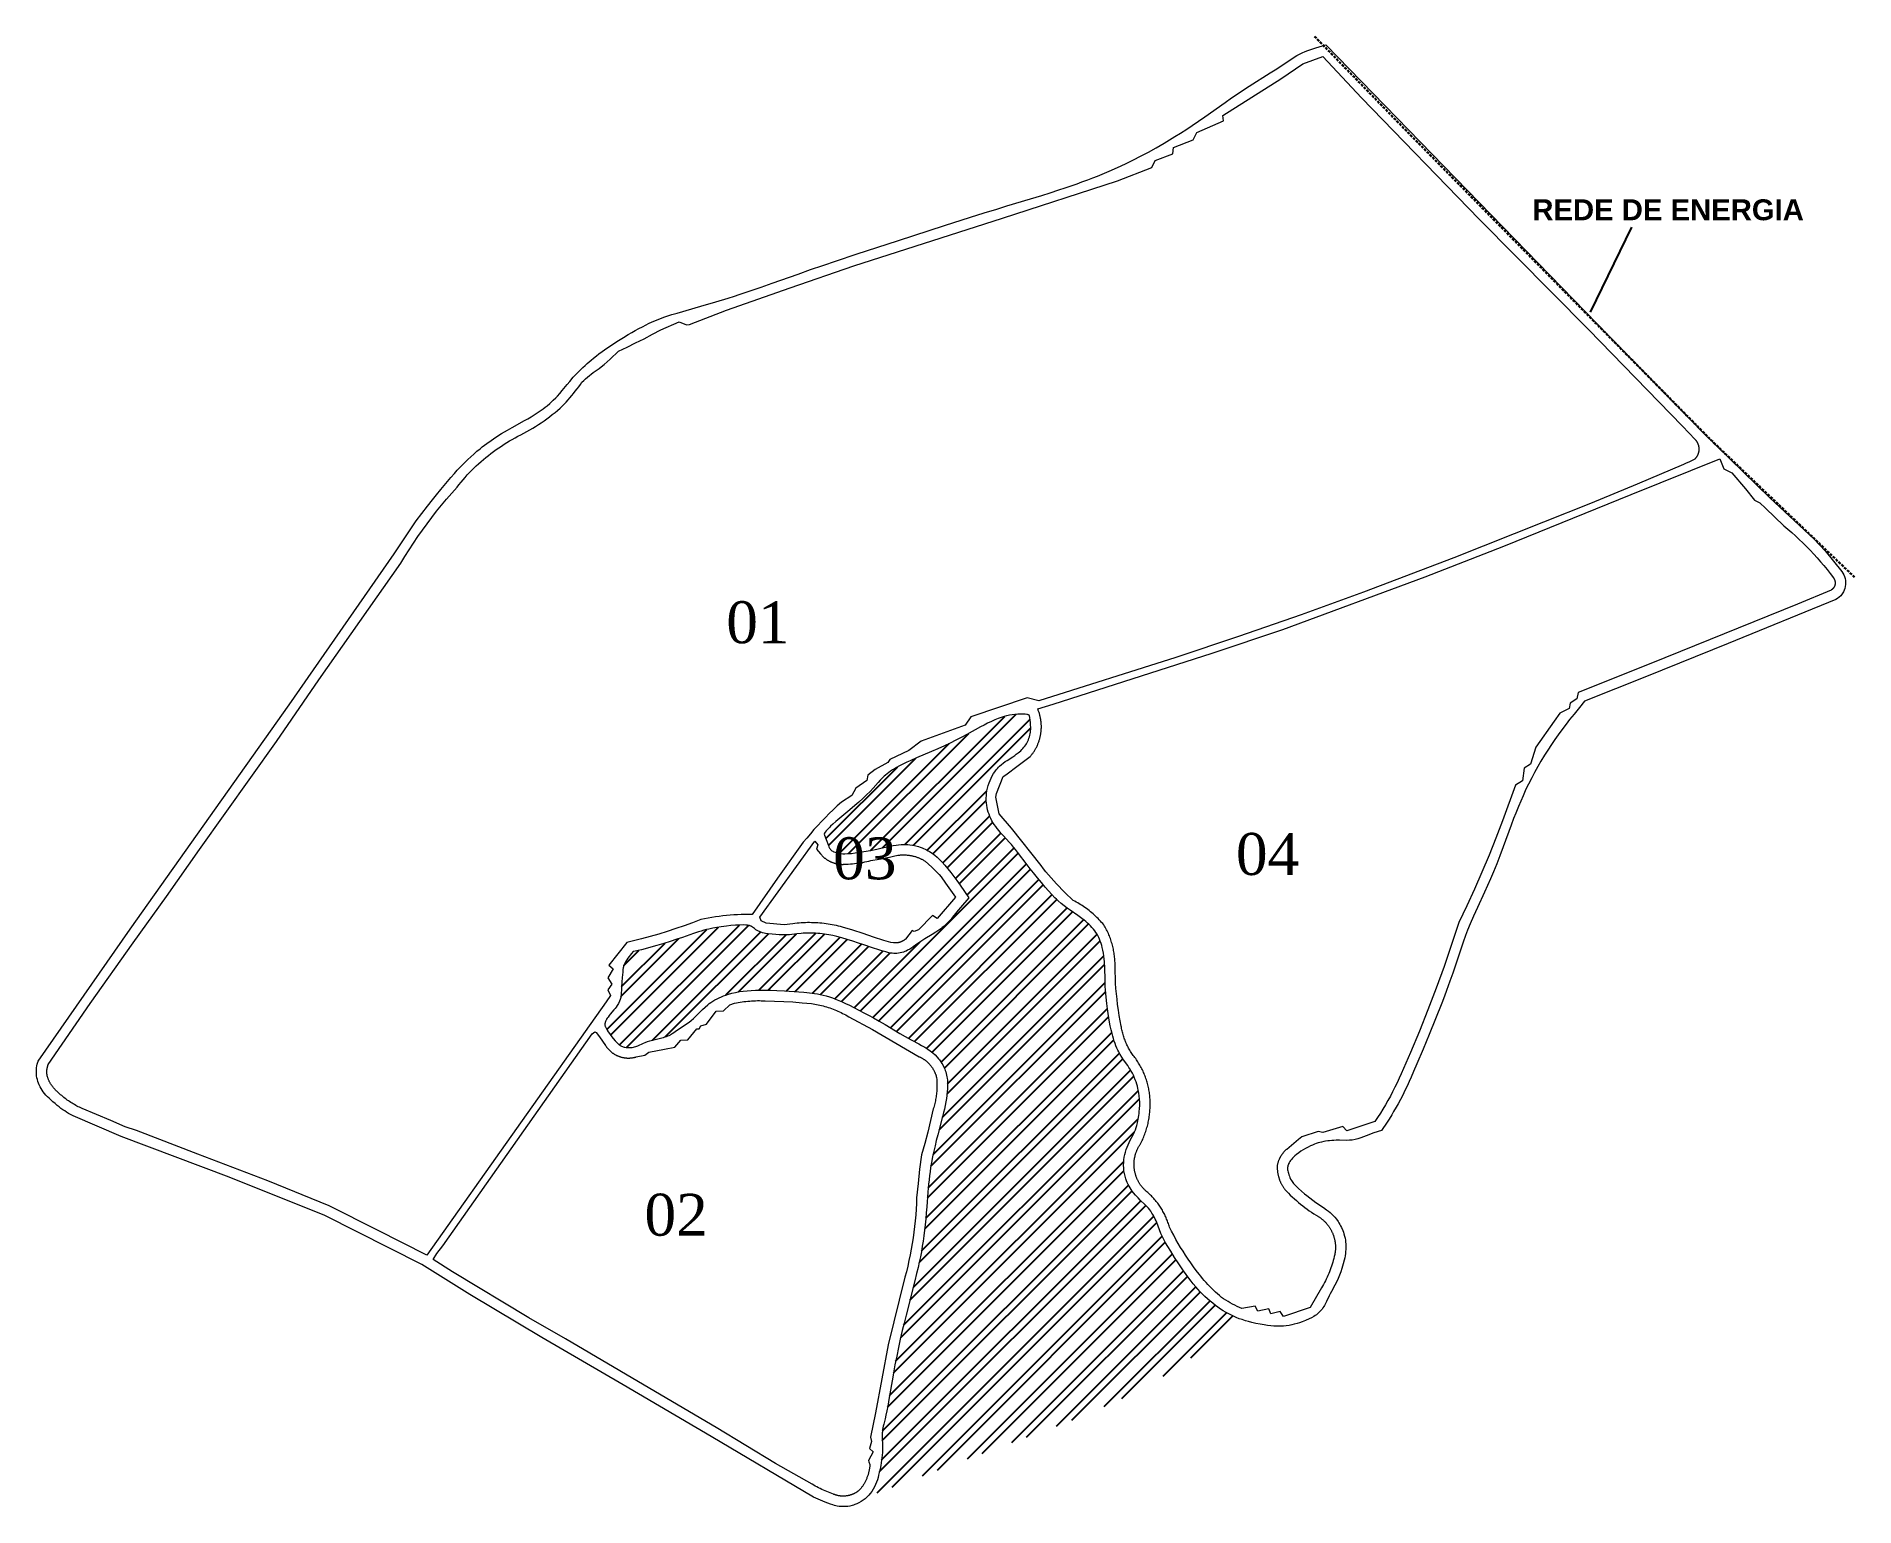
# Model space of a CAD drawing. Extents: x 715188 to 716056, y 7846022 to 7846725.
import ezdxf
from ezdxf.enums import TextEntityAlignment as Align

# ---------------------------------------------------------------- set-up
doc = ezdxf.new("R2010")
doc.units = 0
doc.linetypes.add('DASHED2', pattern=[0.375, 0.25, -0.125])
for name, color, linetype in [('Legenda', 7, 'Continuous'), ('NUMERAÇÕES', 7, 'Continuous'), ('Redes de Energia', 1, 'Continuous'), ('ÁREAS', 7, 'Continuous')]:
    doc.layers.add(name, color=color, linetype=linetype)
doc.layers.add('NUMERAÇÕES DOS TALHÕES', color=7, linetype='Continuous', true_color=0xffffff)
doc.layers.add('Perímetro', color=1, linetype='Continuous', lineweight=15)
doc.layers.add('TALHÕES', color=3, linetype='Continuous', lineweight=18)
doc.styles.add('AREAS', font='times.ttf')
doc.styles.get("Standard").update_dxf_attribs({"font": 'arial.ttf'})

msp = doc.modelspace()

# ---------------------------------------------------------------- texts
at = {"color": 0, "transparency": 33554687, "insert": (715901.77, 7846646.72), "char_height": 10, "attachment_point": 1}
msp.add_mtext_dynamic_manual_height_columns('{\\fArial|b1|i0|c0|p34;REDE DE ENERGIA}', width=363.3781, gutter_width=12.5, heights=[23.37], dxfattribs=at)

# ---------------------------------------------------------------- blocks, each defined once
blk = doc.blocks.new('area_de_talhao')
at = {"layer": 'NUMERAÇÕES', "linetype": 'Continuous', "style": 'AREAS'}
blk.add_attdef('NRO', text='', height=20, dxfattribs=at).set_placement((0, 6.08), align=Align.CENTER)
at = {"layer": 'ÁREAS', "linetype": 'Continuous', "style": 'AREAS', "flags": 1}
for tag, height, p in [('AREAREAL', 0.001, (0, 0)), ('AREA', 20, (0, -23.92))]:
    blk.add_attdef(tag, text='', height=height, dxfattribs=at).set_placement(p, align=Align.CENTER)

# ---------------------------------------------------------------- hatches: boundary and pattern name
at = {"layer": 'Legenda'}
h = msp.add_hatch(dxfattribs=at)
h.set_pattern_fill('ANSI32', color=3)
edge = h.paths.add_edge_path()
edge.add_line((715712.27, 7846202.31), (715712.67, 7846203.51))
edge.add_line((715712.67, 7846203.51), (715712.97, 7846204.51))
edge.add_line((715712.97, 7846204.51), (715713.29, 7846205.79))
edge.add_line((715713.29, 7846205.79), (715713.48, 7846206.63))
edge.add_line((715713.48, 7846206.63), (715713.64, 7846207.48))
edge.add_line((715713.64, 7846207.48), (715713.94, 7846209.29))
edge.add_line((715713.94, 7846209.29), (715714.06, 7846210.15))
edge.add_line((715714.06, 7846210.15), (715714.15, 7846211.01))
edge.add_line((715714.15, 7846211.01), (715714.28, 7846212.56))
edge.add_line((715714.28, 7846212.56), (715714.35, 7846214.08))
edge.add_line((715714.35, 7846214.08), (715714.34, 7846215.59))
edge.add_line((715714.34, 7846215.59), (715714.27, 7846217.1))
edge.add_line((715714.27, 7846217.1), (715714.14, 7846218.61))
edge.add_line((715714.14, 7846218.61), (715713.96, 7846219.88))
edge.add_line((715713.96, 7846219.88), (715713.78, 7846220.93))
edge.add_line((715713.78, 7846220.93), (715713.51, 7846222.2))
edge.add_line((715713.51, 7846222.2), (715713.25, 7846223.23))
edge.add_line((715713.25, 7846223.23), (715712.96, 7846224.26))
edge.add_line((715712.96, 7846224.26), (715712.63, 7846225.27))
edge.add_line((715712.63, 7846225.27), (715712.26, 7846226.27))
edge.add_line((715712.26, 7846226.27), (715711.77, 7846227.47))
edge.add_line((715711.77, 7846227.47), (715711.33, 7846228.44))
edge.add_line((715711.33, 7846228.44), (715710.85, 7846229.4))
edge.add_line((715710.85, 7846229.4), (715710.35, 7846230.34))
edge.add_line((715710.35, 7846230.34), (715709.68, 7846231.48))
edge.add_line((715709.68, 7846231.48), (715709.24, 7846232.19))
edge.add_line((715709.24, 7846232.19), (715708.64, 7846233.09))
edge.add_line((715708.64, 7846233.09), (715706.62, 7846235.87))
edge.add_line((715706.62, 7846235.87), (715705.82, 7846237.04))
edge.add_line((715705.82, 7846237.04), (715705.04, 7846238.3))
edge.add_line((715705.04, 7846238.3), (715704.34, 7846239.58))
edge.add_line((715704.34, 7846239.58), (715703.93, 7846240.4))
edge.add_line((715703.93, 7846240.4), (715703.45, 7846241.45))
edge.add_line((715703.45, 7846241.45), (715703, 7846242.52))
edge.add_line((715703, 7846242.52), (715702.59, 7846243.58))
edge.add_line((715702.59, 7846243.58), (715702.21, 7846244.66))
edge.add_line((715702.21, 7846244.66), (715701.79, 7846245.98))
edge.add_line((715701.79, 7846245.98), (715701.48, 7846247.05))
edge.add_line((715701.48, 7846247.05), (715701.13, 7846248.37))
edge.add_line((715701.13, 7846248.37), (715700.69, 7846250.19))
edge.add_line((715700.69, 7846250.19), (715700.3, 7846252.01))
edge.add_line((715700.3, 7846252.01), (715699.96, 7846253.82))
edge.add_line((715699.96, 7846253.82), (715699.61, 7846255.87))
edge.add_line((715699.61, 7846255.87), (715699.31, 7846257.91))
edge.add_line((715699.31, 7846257.91), (715699.01, 7846260.19))
edge.add_line((715699.01, 7846260.19), (715698.71, 7846262.7))
edge.add_line((715698.71, 7846262.7), (715698.39, 7846265.7))
edge.add_line((715698.39, 7846265.7), (715698.21, 7846267.48))
edge.add_line((715698.21, 7846267.48), (715698.05, 7846269.27))
edge.add_line((715698.05, 7846269.27), (715697.94, 7846270.83))
edge.add_line((715697.94, 7846270.83), (715697.87, 7846272.16))
edge.add_line((715697.87, 7846272.16), (715697.79, 7846274.47))
edge.add_line((715697.79, 7846274.47), (715697.7, 7846279.42))
edge.add_line((715697.7, 7846279.42), (715697.66, 7846280.58))
edge.add_line((715697.66, 7846280.58), (715697.6, 7846281.72))
edge.add_line((715697.6, 7846281.72), (715697.52, 7846282.85))
edge.add_line((715697.52, 7846282.85), (715697.44, 7846283.71))
edge.add_line((715697.44, 7846283.71), (715697.22, 7846285.52))
edge.add_line((715697.22, 7846285.52), (715697.02, 7846286.81))
edge.add_line((715697.02, 7846286.81), (715696.77, 7846288.1))
edge.add_line((715696.77, 7846288.1), (715696.47, 7846289.39))
edge.add_line((715696.47, 7846289.39), (715696.2, 7846290.43))
edge.add_line((715696.2, 7846290.43), (715695.89, 7846291.44))
edge.add_line((715695.89, 7846291.44), (715695.55, 7846292.43))
edge.add_line((715695.55, 7846292.43), (715695.18, 7846293.38))
edge.add_line((715695.18, 7846293.38), (715694.78, 7846294.29))
edge.add_line((715694.78, 7846294.29), (715694.34, 7846295.17))
edge.add_line((715694.34, 7846295.17), (715693.97, 7846295.82))
edge.add_line((715693.97, 7846295.82), (715693.43, 7846296.65))
edge.add_line((715693.43, 7846296.65), (715692.86, 7846297.46))
edge.add_line((715692.86, 7846297.46), (715692.23, 7846298.26))
edge.add_line((715692.23, 7846298.26), (715691.56, 7846299.04))
edge.add_line((715691.56, 7846299.04), (715690.85, 7846299.79))
edge.add_line((715690.85, 7846299.79), (715690.1, 7846300.54))
edge.add_line((715690.1, 7846300.54), (715689.49, 7846301.1))
edge.add_line((715689.49, 7846301.1), (715688.67, 7846301.81))
edge.add_line((715688.67, 7846301.81), (715687.82, 7846302.51))
edge.add_line((715687.82, 7846302.51), (715686.76, 7846303.33))
edge.add_line((715686.76, 7846303.33), (715684.86, 7846304.71))
edge.add_line((715684.86, 7846304.71), (715681.22, 7846307.24))
edge.add_line((715681.22, 7846307.24), (715679.73, 7846308.29))
edge.add_line((715679.73, 7846308.29), (715678.24, 7846309.4))
edge.add_line((715678.24, 7846309.4), (715676.93, 7846310.44))
edge.add_line((715676.93, 7846310.44), (715675.49, 7846311.69))
edge.add_line((715675.49, 7846311.69), (715674.66, 7846312.46))
edge.add_line((715674.66, 7846312.46), (715673.86, 7846313.23))
edge.add_line((715673.86, 7846313.23), (715672.37, 7846314.76))
edge.add_line((715672.37, 7846314.76), (715670.77, 7846316.52))
edge.add_line((715670.77, 7846316.52), (715669.24, 7846318.28))
edge.add_line((715669.24, 7846318.28), (715667.44, 7846320.42))
edge.add_line((715667.44, 7846320.42), (715665.51, 7846322.76))
edge.add_line((715665.51, 7846322.76), (715663.62, 7846325.11))
edge.add_line((715663.62, 7846325.11), (715662.06, 7846327.08))
edge.add_line((715662.06, 7846327.08), (715660.67, 7846328.87))
edge.add_line((715660.67, 7846328.87), (715656.04, 7846334.96))
edge.add_line((715656.04, 7846334.96), (715655.01, 7846336.26))
edge.add_line((715655.01, 7846336.26), (715654.13, 7846337.35))
edge.add_line((715654.13, 7846337.35), (715653.08, 7846338.6))
edge.add_line((715653.08, 7846338.6), (715652.18, 7846339.63))
edge.add_line((715652.18, 7846339.63), (715649.16, 7846342.89))
edge.add_line((715649.16, 7846342.89), (715648.1, 7846344.07))
edge.add_line((715648.1, 7846344.07), (715647.2, 7846345.12))
edge.add_line((715647.2, 7846345.12), (715646.32, 7846346.21))
edge.add_line((715646.32, 7846346.21), (715645.62, 7846347.15))
edge.add_line((715645.62, 7846347.15), (715644.95, 7846348.13))
edge.add_line((715644.95, 7846348.13), (715644.31, 7846349.15))
edge.add_line((715644.31, 7846349.15), (715643.84, 7846349.98))
edge.add_line((715643.84, 7846349.98), (715643.28, 7846351.06))
edge.add_line((715643.28, 7846351.06), (715642.88, 7846351.95))
edge.add_line((715642.88, 7846351.95), (715642.42, 7846353.1))
edge.add_line((715642.42, 7846353.1), (715642.09, 7846354.05))
edge.add_line((715642.09, 7846354.05), (715641.74, 7846355.26))
edge.add_line((715641.74, 7846355.26), (715641.52, 7846356.23))
edge.add_line((715641.52, 7846356.23), (715641.34, 7846357.22))
edge.add_line((715641.34, 7846357.22), (715641.19, 7846358.48))
edge.add_line((715641.19, 7846358.48), (715641.12, 7846359.5))
edge.add_line((715641.12, 7846359.5), (715641.1, 7846360.78))
edge.add_line((715641.1, 7846360.78), (715641.15, 7846362.07))
edge.add_line((715641.15, 7846362.07), (715641.29, 7846363.34))
edge.add_line((715641.29, 7846363.34), (715641.44, 7846364.33))
edge.add_line((715641.44, 7846364.33), (715641.7, 7846365.58))
edge.add_line((715641.7, 7846365.58), (715642.04, 7846366.81))
edge.add_line((715642.04, 7846366.81), (715642.44, 7846368.02))
edge.add_line((715642.44, 7846368.02), (715642.9, 7846369.19))
edge.add_line((715642.9, 7846369.19), (715643.42, 7846370.32))
edge.add_line((715643.42, 7846370.32), (715643.99, 7846371.42))
edge.add_line((715643.99, 7846371.42), (715644.61, 7846372.49))
edge.add_line((715644.61, 7846372.49), (715645.14, 7846373.3))
edge.add_line((715645.14, 7846373.3), (715645.54, 7846373.87))
edge.add_line((715645.54, 7846373.87), (715645.96, 7846374.42))
edge.add_line((715645.96, 7846374.42), (715646.41, 7846374.96))
edge.add_line((715646.41, 7846374.96), (715646.89, 7846375.49))
edge.add_line((715646.89, 7846375.49), (715647.43, 7846376.03))
edge.add_line((715647.43, 7846376.03), (715648.39, 7846376.88))
edge.add_line((715648.39, 7846376.88), (715649.18, 7846377.5))
edge.add_line((715649.18, 7846377.5), (715650.15, 7846378.19))
edge.add_line((715650.15, 7846378.19), (715651.09, 7846378.81))
edge.add_line((715651.09, 7846378.81), (715653.81, 7846380.55))
edge.add_line((715653.81, 7846380.55), (715654.74, 7846381.18))
edge.add_line((715654.74, 7846381.18), (715655.44, 7846381.69))
edge.add_line((715655.44, 7846381.69), (715656.31, 7846382.35))
edge.add_line((715656.31, 7846382.35), (715656.95, 7846382.87))
edge.add_line((715656.95, 7846382.87), (715657.55, 7846383.4))
edge.add_line((715657.55, 7846383.4), (715658.12, 7846383.94))
edge.add_line((715658.12, 7846383.94), (715658.64, 7846384.49))
edge.add_line((715658.64, 7846384.49), (715659.12, 7846385.04))
edge.add_line((715659.12, 7846385.04), (715659.57, 7846385.61))
edge.add_line((715659.57, 7846385.61), (715659.98, 7846386.2))
edge.add_line((715659.98, 7846386.2), (715660.25, 7846386.63))
edge.add_line((715660.25, 7846386.63), (715660.61, 7846387.28))
edge.add_line((715660.61, 7846387.28), (715660.94, 7846387.94))
edge.add_line((715660.94, 7846387.94), (715661.24, 7846388.63))
edge.add_line((715661.24, 7846388.63), (715661.5, 7846389.33))
edge.add_line((715661.5, 7846389.33), (715661.73, 7846390.05))
edge.add_line((715661.73, 7846390.05), (715661.92, 7846390.78))
edge.add_line((715661.92, 7846390.78), (715662.07, 7846391.51))
edge.add_line((715662.07, 7846391.51), (715662.19, 7846392.24))
edge.add_line((715662.19, 7846392.24), (715662.27, 7846392.98))
edge.add_line((715662.27, 7846392.98), (715662.32, 7846393.72))
edge.add_line((715662.32, 7846393.72), (715662.34, 7846394.69))
edge.add_line((715662.34, 7846394.69), (715662.3, 7846395.68))
edge.add_line((715662.3, 7846395.68), (715662.2, 7846396.94))
edge.add_line((715662.2, 7846396.94), (715662.07, 7846398.01))
edge.add_line((715662.07, 7846398.01), (715661.86, 7846399.32))
edge.add_line((715661.86, 7846399.32), (715661.7, 7846400.02))
edge.add_line((715661.7, 7846400.02), (715661.61, 7846400.34))
edge.add_line((715661.61, 7846400.34), (715661.59, 7846400.38))
edge.add_line((715661.59, 7846400.38), (715661.48, 7846400.44))
edge.add_line((715661.48, 7846400.44), (715661.29, 7846400.5))
edge.add_line((715661.29, 7846400.5), (715661.06, 7846400.57))
edge.add_line((715661.06, 7846400.57), (715660.79, 7846400.64))
edge.add_line((715660.79, 7846400.64), (715660.52, 7846400.69))
edge.add_line((715660.52, 7846400.69), (715659.7, 7846400.8))
edge.add_line((715659.7, 7846400.8), (715659.34, 7846400.83))
edge.add_line((715659.34, 7846400.83), (715658.7, 7846400.87))
edge.add_line((715658.7, 7846400.87), (715657.53, 7846400.89))
edge.add_line((715657.53, 7846400.89), (715656.13, 7846400.85))
edge.add_line((715656.13, 7846400.85), (715654.8, 7846400.75))
edge.add_line((715654.8, 7846400.75), (715653.5, 7846400.59))
edge.add_line((715653.5, 7846400.59), (715652.21, 7846400.37))
edge.add_line((715652.21, 7846400.37), (715651.63, 7846400.26))
edge.add_line((715651.63, 7846400.26), (715650.82, 7846400.07))
edge.add_line((715650.82, 7846400.07), (715649.6, 7846399.75))
edge.add_line((715649.6, 7846399.75), (715648.19, 7846399.31))
edge.add_line((715648.19, 7846399.31), (715646.8, 7846398.81))
edge.add_line((715646.8, 7846398.81), (715645.19, 7846398.16))
edge.add_line((715645.19, 7846398.16), (715643.57, 7846397.44))
edge.add_line((715643.57, 7846397.44), (715641.72, 7846396.55))
edge.add_line((715641.72, 7846396.55), (715640.06, 7846395.69))
edge.add_line((715640.06, 7846395.69), (715638.39, 7846394.8))
edge.add_line((715638.39, 7846394.8), (715631.87, 7846391.17))
edge.add_line((715631.87, 7846391.17), (715629.39, 7846389.82))
edge.add_line((715629.39, 7846389.82), (715626.65, 7846388.41))
edge.add_line((715626.65, 7846388.41), (715623.89, 7846387.06))
edge.add_line((715623.89, 7846387.06), (715621.13, 7846385.78))
edge.add_line((715621.13, 7846385.78), (715617.92, 7846384.34))
edge.add_line((715617.92, 7846384.34), (715614.94, 7846383.05))
edge.add_line((715614.94, 7846383.05), (715607.88, 7846380.02))
edge.add_line((715607.88, 7846380.02), (715604.73, 7846378.64))
edge.add_line((715604.73, 7846378.64), (715603.2, 7846377.94))
edge.add_line((715603.2, 7846377.94), (715601.92, 7846377.33))
edge.add_line((715601.92, 7846377.33), (715600.66, 7846376.7))
edge.add_line((715600.66, 7846376.7), (715599.44, 7846376.06))
edge.add_line((715599.44, 7846376.06), (715598.25, 7846375.4))
edge.add_line((715598.25, 7846375.4), (715597.3, 7846374.83))
edge.add_line((715597.3, 7846374.83), (715596.37, 7846374.25))
edge.add_line((715596.37, 7846374.25), (715595.47, 7846373.65))
edge.add_line((715595.47, 7846373.65), (715594.61, 7846373.03))
edge.add_line((715594.61, 7846373.03), (715593.78, 7846372.39))
edge.add_line((715593.78, 7846372.39), (715592.98, 7846371.72))
edge.add_line((715592.98, 7846371.72), (715592.39, 7846371.19))
edge.add_line((715592.39, 7846371.19), (715591.46, 7846370.29))
edge.add_line((715591.46, 7846370.29), (715590.53, 7846369.33))
edge.add_line((715590.53, 7846369.33), (715589.59, 7846368.3))
edge.add_line((715589.59, 7846368.3), (715587.08, 7846365.51))
edge.add_line((715587.08, 7846365.51), (715585.64, 7846363.97))
edge.add_line((715585.64, 7846363.97), (715583.97, 7846362.29))
edge.add_line((715583.97, 7846362.29), (715582.27, 7846360.66))
edge.add_line((715582.27, 7846360.66), (715580.36, 7846358.92))
edge.add_line((715580.36, 7846358.92), (715578.43, 7846357.24))
edge.add_line((715578.43, 7846357.24), (715575.92, 7846355.12))
edge.add_line((715575.92, 7846355.12), (715569.29, 7846349.61))
edge.add_line((715569.29, 7846349.61), (715567.92, 7846348.41))
edge.add_line((715567.92, 7846348.41), (715566.79, 7846347.36))
edge.add_line((715566.79, 7846347.36), (715566.21, 7846346.78))
edge.add_line((715566.21, 7846346.78), (715565.65, 7846346.18))
edge.add_line((715565.65, 7846346.18), (715565.12, 7846345.56))
edge.add_line((715565.12, 7846345.56), (715564.77, 7846345.12))
edge.add_line((715564.77, 7846345.12), (715564.29, 7846344.47))
edge.add_line((715564.29, 7846344.47), (715563.97, 7846344.01))
edge.add_line((715563.97, 7846344.01), (715563.73, 7846343.62))
edge.add_line((715563.73, 7846343.62), (715563.71, 7846343.58))
edge.add_line((715563.71, 7846343.58), (715563.85, 7846343.17))
edge.add_line((715563.85, 7846343.17), (715564.73, 7846341.01))
edge.add_line((715564.73, 7846341.01), (715565.77, 7846338.1))
edge.add_line((715565.77, 7846338.1), (715565.97, 7846337.58))
edge.add_line((715565.97, 7846337.58), (715566.18, 7846337.13))
edge.add_line((715566.18, 7846337.13), (715566.28, 7846336.91))
edge.add_line((715566.28, 7846336.91), (715566.37, 7846336.76))
edge.add_line((715566.37, 7846336.76), (715566.54, 7846336.51))
edge.add_line((715566.54, 7846336.51), (715566.69, 7846336.31))
edge.add_line((715566.69, 7846336.31), (715566.89, 7846336.11))
edge.add_line((715566.89, 7846336.11), (715567.15, 7846335.89))
edge.add_line((715567.15, 7846335.89), (715567.45, 7846335.66))
edge.add_line((715567.45, 7846335.66), (715567.83, 7846335.42))
edge.add_line((715567.83, 7846335.42), (715568.06, 7846335.29))
edge.add_line((715568.06, 7846335.29), (715568.3, 7846335.18))
edge.add_line((715568.3, 7846335.18), (715568.93, 7846334.9))
edge.add_line((715568.93, 7846334.9), (715569.55, 7846334.68))
edge.add_line((715569.55, 7846334.68), (715570.23, 7846334.5))
edge.add_line((715570.23, 7846334.5), (715570.5, 7846334.45))
edge.add_line((715570.5, 7846334.45), (715571.01, 7846334.36))
edge.add_line((715571.01, 7846334.36), (715571.72, 7846334.27))
edge.add_line((715571.72, 7846334.27), (715572.68, 7846334.22))
edge.add_line((715572.68, 7846334.22), (715573.67, 7846334.21))
edge.add_line((715573.67, 7846334.21), (715574.95, 7846334.26))
edge.add_line((715574.95, 7846334.26), (715576.73, 7846334.4))
edge.add_line((715576.73, 7846334.4), (715578.54, 7846334.6))
edge.add_line((715578.54, 7846334.6), (715580.38, 7846334.86))
edge.add_line((715580.38, 7846334.86), (715582.72, 7846335.24))
edge.add_line((715582.72, 7846335.24), (715585.8, 7846335.81))
edge.add_line((715585.8, 7846335.81), (715588.89, 7846336.42))
edge.add_line((715588.89, 7846336.42), (715591.49, 7846336.97))
edge.add_line((715591.49, 7846336.97), (715595.36, 7846337.84))
edge.add_line((715595.36, 7846337.84), (715596.68, 7846338.11))
edge.add_line((715596.68, 7846338.11), (715598.07, 7846338.36))
edge.add_line((715598.07, 7846338.36), (715599.25, 7846338.53))
edge.add_line((715599.25, 7846338.53), (715600.47, 7846338.64))
edge.add_line((715600.47, 7846338.64), (715601.44, 7846338.69))
edge.add_line((715601.44, 7846338.69), (715602.43, 7846338.69))
edge.add_line((715602.43, 7846338.69), (715603.68, 7846338.63))
edge.add_line((715603.68, 7846338.63), (715604.67, 7846338.53))
edge.add_line((715604.67, 7846338.53), (715605.91, 7846338.34))
edge.add_line((715605.91, 7846338.34), (715606.88, 7846338.15))
edge.add_line((715606.88, 7846338.15), (715608.07, 7846337.85))
edge.add_line((715608.07, 7846337.85), (715608.73, 7846337.66))
edge.add_line((715608.73, 7846337.66), (715609.63, 7846337.36))
edge.add_line((715609.63, 7846337.36), (715610.51, 7846337.03))
edge.add_line((715610.51, 7846337.03), (715611.13, 7846336.77))
edge.add_line((715611.13, 7846336.77), (715611.97, 7846336.39))
edge.add_line((715611.97, 7846336.39), (715612.57, 7846336.09))
edge.add_line((715612.57, 7846336.09), (715613.39, 7846335.64))
edge.add_line((715613.39, 7846335.64), (715613.99, 7846335.29))
edge.add_line((715613.99, 7846335.29), (715615.26, 7846334.45))
edge.add_line((715615.26, 7846334.45), (715616.49, 7846333.53))
edge.add_line((715616.49, 7846333.53), (715617.64, 7846332.56))
edge.add_line((715617.64, 7846332.56), (715618.91, 7846331.37))
edge.add_line((715618.91, 7846331.37), (715620.11, 7846330.15))
edge.add_line((715620.11, 7846330.15), (715621.39, 7846328.72))
edge.add_line((715621.39, 7846328.72), (715622.77, 7846327.09))
edge.add_line((715622.77, 7846327.09), (715624.24, 7846325.24))
edge.add_line((715624.24, 7846325.24), (715625.66, 7846323.38))
edge.add_line((715625.66, 7846323.38), (715627.02, 7846321.51))
edge.add_line((715627.02, 7846321.51), (715628.62, 7846319.24))
edge.add_line((715628.62, 7846319.24), (715632.81, 7846313.17))
edge.add_line((715632.81, 7846313.17), (715628.74, 7846308.51))
edge.add_line((715628.74, 7846308.51), (715627.73, 7846307.32))
edge.add_line((715627.73, 7846307.32), (715627.04, 7846306.47))
edge.add_line((715627.04, 7846306.47), (715624.98, 7846303.87))
edge.add_line((715624.98, 7846303.87), (715624.31, 7846303.06))
edge.add_line((715624.31, 7846303.06), (715623.61, 7846302.24))
edge.add_line((715623.61, 7846302.24), (715622.68, 7846301.24))
edge.add_line((715622.68, 7846301.24), (715621.85, 7846300.43))
edge.add_line((715621.85, 7846300.43), (715620.99, 7846299.65))
edge.add_line((715620.99, 7846299.65), (715620.11, 7846298.93))
edge.add_line((715620.11, 7846298.93), (715619.42, 7846298.4))
edge.add_line((715619.42, 7846298.4), (715618.53, 7846297.76))
edge.add_line((715618.53, 7846297.76), (715617.01, 7846296.75))
edge.add_line((715617.01, 7846296.75), (715615.32, 7846295.7))
edge.add_line((715615.32, 7846295.7), (715611.73, 7846293.53))
edge.add_line((715611.73, 7846293.53), (715609.88, 7846292.36))
edge.add_line((715609.88, 7846292.36), (715608.48, 7846291.39))
edge.add_line((715608.48, 7846291.39), (715606.19, 7846289.7))
edge.add_line((715606.19, 7846289.7), (715605.46, 7846289.2))
edge.add_line((715605.46, 7846289.2), (715604.67, 7846288.7))
edge.add_line((715604.67, 7846288.7), (715603.59, 7846288.1))
edge.add_line((715603.59, 7846288.1), (715602.92, 7846287.78))
edge.add_line((715602.92, 7846287.78), (715602.26, 7846287.5))
edge.add_line((715602.26, 7846287.5), (715601.56, 7846287.24))
edge.add_line((715601.56, 7846287.24), (715600.83, 7846287.03))
edge.add_line((715600.83, 7846287.03), (715600.07, 7846286.85))
edge.add_line((715600.07, 7846286.85), (715599.28, 7846286.72))
edge.add_line((715599.28, 7846286.72), (715598.49, 7846286.64))
edge.add_line((715598.49, 7846286.64), (715597.71, 7846286.62))
edge.add_line((715597.71, 7846286.62), (715596.95, 7846286.63))
edge.add_line((715596.95, 7846286.63), (715596.22, 7846286.69))
edge.add_line((715596.22, 7846286.69), (715595.5, 7846286.79))
edge.add_line((715595.5, 7846286.79), (715594.53, 7846286.97))
edge.add_line((715594.53, 7846286.97), (715593.14, 7846287.32))
edge.add_line((715593.14, 7846287.32), (715591.19, 7846287.89))
edge.add_line((715591.19, 7846287.89), (715589.32, 7846288.48))
edge.add_line((715589.32, 7846288.48), (715587.26, 7846289.16))
edge.add_line((715587.26, 7846289.16), (715582.6, 7846290.75))
edge.add_line((715582.6, 7846290.75), (715580.19, 7846291.55))
edge.add_line((715580.19, 7846291.55), (715577.35, 7846292.47))
edge.add_line((715577.35, 7846292.47), (715574.72, 7846293.27))
edge.add_line((715574.72, 7846293.27), (715572.11, 7846294.04))
edge.add_line((715572.11, 7846294.04), (715569.73, 7846294.67))
edge.add_line((715569.73, 7846294.67), (715567.82, 7846295.13))
edge.add_line((715567.82, 7846295.13), (715565.91, 7846295.52))
edge.add_line((715565.91, 7846295.52), (715564.89, 7846295.7))
edge.add_line((715564.89, 7846295.7), (715563.84, 7846295.85))
edge.add_line((715563.84, 7846295.85), (715562.79, 7846295.98))
edge.add_line((715562.79, 7846295.98), (715561.73, 7846296.09))
edge.add_line((715561.73, 7846296.09), (715560.67, 7846296.18))
edge.add_line((715560.67, 7846296.18), (715559.6, 7846296.24))
edge.add_line((715559.6, 7846296.24), (715558.29, 7846296.3))
edge.add_line((715558.29, 7846296.3), (715557.22, 7846296.32))
edge.add_line((715557.22, 7846296.32), (715555.92, 7846296.31))
edge.add_line((715555.92, 7846296.31), (715554.85, 7846296.29))
edge.add_line((715554.85, 7846296.29), (715553.78, 7846296.24))
edge.add_line((715553.78, 7846296.24), (715552.73, 7846296.18))
edge.add_line((715552.73, 7846296.18), (715550.76, 7846296))
edge.add_line((715550.76, 7846296), (715547.24, 7846295.58))
edge.add_line((715547.24, 7846295.58), (715546.14, 7846295.48))
edge.add_line((715546.14, 7846295.48), (715545.26, 7846295.44))
edge.add_line((715545.26, 7846295.44), (715543.89, 7846295.43))
edge.add_line((715543.89, 7846295.43), (715542.28, 7846295.48))
edge.add_line((715542.28, 7846295.48), (715540.71, 7846295.59))
edge.add_line((715540.71, 7846295.59), (715538.94, 7846295.77))
edge.add_line((715538.94, 7846295.77), (715536.93, 7846296.01))
edge.add_line((715536.93, 7846296.01), (715535.8, 7846296.18))
edge.add_line((715535.8, 7846296.18), (715535.12, 7846296.32))
edge.add_line((715535.12, 7846296.32), (715534.36, 7846296.51))
edge.add_line((715534.36, 7846296.51), (715533.26, 7846296.87))
edge.add_line((715533.26, 7846296.87), (715532.15, 7846297.38))
edge.add_line((715532.15, 7846297.38), (715531.19, 7846297.94))
edge.add_line((715531.19, 7846297.94), (715530.41, 7846298.47))
edge.add_line((715530.41, 7846298.47), (715529.08, 7846299.43))
edge.add_line((715529.08, 7846299.43), (715528.86, 7846299.58))
edge.add_line((715528.86, 7846299.58), (715528.71, 7846299.66))
edge.add_line((715528.71, 7846299.66), (715528.44, 7846299.8))
edge.add_line((715528.44, 7846299.8), (715528.33, 7846299.84))
edge.add_line((715528.33, 7846299.84), (715528.16, 7846299.9))
edge.add_line((715528.16, 7846299.9), (715527.96, 7846299.96))
edge.add_line((715527.96, 7846299.96), (715527.78, 7846300))
edge.add_line((715527.78, 7846300), (715527.13, 7846300.11))
edge.add_line((715527.13, 7846300.11), (715526.87, 7846300.13))
edge.add_line((715526.87, 7846300.13), (715526.36, 7846300.17))
edge.add_line((715526.36, 7846300.17), (715525.12, 7846300.2))
edge.add_line((715525.12, 7846300.2), (715523.39, 7846300.18))
edge.add_line((715523.39, 7846300.18), (715521.44, 7846300.1))
edge.add_line((715521.44, 7846300.1), (715519.26, 7846299.93))
edge.add_line((715519.26, 7846299.93), (715517.07, 7846299.71))
edge.add_line((715517.07, 7846299.71), (715514.64, 7846299.39))
edge.add_line((715514.64, 7846299.39), (715512.46, 7846299.06))
edge.add_line((715512.46, 7846299.06), (715510.54, 7846298.7))
edge.add_line((715510.54, 7846298.7), (715508.63, 7846298.28))
edge.add_line((715508.63, 7846298.28), (715507.61, 7846298.02))
edge.add_line((715507.61, 7846298.02), (715506.35, 7846297.68))
edge.add_line((715506.35, 7846297.68), (715505.08, 7846297.31))
edge.add_line((715505.08, 7846297.31), (715503.82, 7846296.91))
edge.add_line((715503.82, 7846296.91), (715501.44, 7846296.13))
edge.add_line((715501.44, 7846296.13), (715496.14, 7846294.29))
edge.add_line((715496.14, 7846294.29), (715493.42, 7846293.37))
edge.add_line((715493.42, 7846293.37), (715490.24, 7846292.34))
edge.add_line((715490.24, 7846292.34), (715487.25, 7846291.42))
edge.add_line((715487.25, 7846291.42), (715483.79, 7846290.42))
edge.add_line((715483.79, 7846290.42), (715476.49, 7846288.39))
edge.add_line((715476.49, 7846288.39), (715474.96, 7846288.01))
edge.add_line((715474.96, 7846288.01), (715472.82, 7846287.57))
edge.add_line((715472.82, 7846287.57), (715472.59, 7846287.51))
edge.add_line((715472.59, 7846287.51), (715472.55, 7846287.49))
edge.add_line((715472.55, 7846287.49), (715471.81, 7846286.52))
edge.add_line((715471.81, 7846286.52), (715470.07, 7846284.36))
edge.add_line((715470.07, 7846284.36), (715469.51, 7846283.59))
edge.add_line((715469.51, 7846283.59), (715469.11, 7846283))
edge.add_line((715469.11, 7846283), (715468.86, 7846282.59))
edge.add_line((715468.86, 7846282.59), (715468.54, 7846281.99))
edge.add_line((715468.54, 7846281.99), (715468.37, 7846281.62))
edge.add_line((715468.37, 7846281.62), (715468.15, 7846281.07))
edge.add_line((715468.15, 7846281.07), (715467.98, 7846280.5))
edge.add_line((715467.98, 7846280.5), (715467.92, 7846280.28))
edge.add_line((715467.92, 7846280.28), (715467.83, 7846279.82))
edge.add_line((715467.83, 7846279.82), (715467.69, 7846278.91))
edge.add_line((715467.69, 7846278.91), (715467.57, 7846277.69))
edge.add_line((715467.57, 7846277.69), (715467.38, 7846275.14))
edge.add_line((715467.38, 7846275.14), (715467.02, 7846270.75))
edge.add_line((715467.02, 7846270.75), (715466.93, 7846269.25))
edge.add_line((715466.93, 7846269.25), (715466.87, 7846267.13))
edge.add_line((715466.87, 7846267.13), (715466.75, 7846266.12))
edge.add_line((715466.75, 7846266.12), (715466.65, 7846265.53))
edge.add_line((715466.65, 7846265.53), (715466.41, 7846264.66))
edge.add_line((715466.41, 7846264.66), (715466.07, 7846263.76))
edge.add_line((715466.07, 7846263.76), (715465.55, 7846262.71))
edge.add_line((715465.55, 7846262.71), (715465, 7846261.79))
edge.add_line((715465, 7846261.79), (715464.45, 7846261))
edge.add_line((715464.45, 7846261), (715463.9, 7846260.28))
edge.add_line((715463.9, 7846260.28), (715463.36, 7846259.61))
edge.add_line((715463.36, 7846259.61), (715461.66, 7846257.64))
edge.add_line((715461.66, 7846257.64), (715461.15, 7846257.03))
edge.add_line((715461.15, 7846257.03), (715460.56, 7846256.25))
edge.add_line((715460.56, 7846256.25), (715460.15, 7846255.67))
edge.add_line((715460.15, 7846255.67), (715459.89, 7846255.24))
edge.add_line((715459.89, 7846255.24), (715459.77, 7846255.03))
edge.add_line((715459.77, 7846255.03), (715459.48, 7846254.43))
edge.add_line((715459.48, 7846254.43), (715459.39, 7846254.23))
edge.add_line((715459.39, 7846254.23), (715459.31, 7846254))
edge.add_line((715459.31, 7846254), (715459.23, 7846253.78))
edge.add_line((715459.23, 7846253.78), (715459.18, 7846253.58))
edge.add_line((715459.18, 7846253.58), (715459.14, 7846253.38))
edge.add_line((715459.14, 7846253.38), (715459.11, 7846253.21))
edge.add_line((715459.11, 7846253.21), (715459.08, 7846252.88))
edge.add_line((715459.08, 7846252.88), (715459.08, 7846252.59))
edge.add_line((715459.08, 7846252.59), (715459.1, 7846252.3))
edge.add_line((715459.1, 7846252.3), (715459.14, 7846252.04))
edge.add_line((715459.14, 7846252.04), (715459.21, 7846251.79))
edge.add_line((715459.21, 7846251.79), (715459.31, 7846251.52))
edge.add_line((715459.31, 7846251.52), (715459.46, 7846251.18))
edge.add_line((715459.46, 7846251.18), (715459.77, 7846250.58))
edge.add_line((715459.77, 7846250.58), (715460.12, 7846249.98))
edge.add_line((715460.12, 7846249.98), (715460.63, 7846249.19))
edge.add_line((715460.63, 7846249.19), (715461.19, 7846248.39))
edge.add_line((715461.19, 7846248.39), (715461.95, 7846247.4))
edge.add_line((715461.95, 7846247.4), (715463.06, 7846246.03))
edge.add_line((715463.06, 7846246.03), (715464.05, 7846244.86))
edge.add_line((715464.05, 7846244.86), (715464.86, 7846243.96))
edge.add_line((715464.86, 7846243.96), (715465.2, 7846243.62))
edge.add_line((715465.2, 7846243.62), (715465.55, 7846243.31))
edge.add_line((715465.55, 7846243.31), (715465.87, 7846243.04))
edge.add_line((715465.87, 7846243.04), (715466.2, 7846242.8))
edge.add_line((715466.2, 7846242.8), (715466.35, 7846242.7))
edge.add_line((715466.35, 7846242.7), (715466.69, 7846242.51))
edge.add_line((715466.69, 7846242.51), (715467.03, 7846242.34))
edge.add_line((715467.03, 7846242.34), (715467.4, 7846242.19))
edge.add_line((715467.4, 7846242.19), (715467.79, 7846242.06))
edge.add_line((715467.79, 7846242.06), (715468.22, 7846241.94))
edge.add_line((715468.22, 7846241.94), (715468.64, 7846241.85))
edge.add_line((715468.64, 7846241.85), (715469.3, 7846241.74))
edge.add_line((715469.3, 7846241.74), (715469.76, 7846241.69))
edge.add_line((715469.76, 7846241.69), (715470.25, 7846241.67))
edge.add_line((715470.25, 7846241.67), (715470.72, 7846241.66))
edge.add_line((715470.72, 7846241.66), (715471.38, 7846241.69))
edge.add_line((715471.38, 7846241.69), (715472.03, 7846241.76))
edge.add_line((715472.03, 7846241.76), (715472.66, 7846241.86))
edge.add_line((715472.66, 7846241.86), (715473.28, 7846242.01))
edge.add_line((715473.28, 7846242.01), (715473.91, 7846242.19))
edge.add_line((715473.91, 7846242.19), (715474.34, 7846242.34))
edge.add_line((715474.34, 7846242.34), (715474.79, 7846242.52))
edge.add_line((715474.79, 7846242.52), (715477.54, 7846243.77))
edge.add_line((715477.54, 7846243.77), (715478.35, 7846244.11))
edge.add_line((715478.35, 7846244.11), (715479.42, 7846244.51))
edge.add_line((715479.42, 7846244.51), (715480.5, 7846244.86))
edge.add_line((715480.5, 7846244.86), (715481.78, 7846245.22))
edge.add_line((715481.78, 7846245.22), (715483.03, 7846245.54))
edge.add_line((715483.03, 7846245.54), (715486.21, 7846246.31))
edge.add_line((715486.21, 7846246.31), (715487, 7846246.52))
edge.add_line((715487, 7846246.52), (715487.76, 7846246.75))
edge.add_line((715487.76, 7846246.75), (715488.46, 7846246.98))
edge.add_line((715488.46, 7846246.98), (715489.11, 7846247.23))
edge.add_line((715489.11, 7846247.23), (715489.71, 7846247.49))
edge.add_line((715489.71, 7846247.49), (715490.32, 7846247.8))
edge.add_line((715490.32, 7846247.8), (715490.77, 7846248.06))
edge.add_line((715490.77, 7846248.06), (715491.24, 7846248.35))
edge.add_line((715491.24, 7846248.35), (715491.93, 7846248.79))
edge.add_line((715491.93, 7846248.79), (715492.65, 7846249.28))
edge.add_line((715492.65, 7846249.28), (715498.01, 7846252.98))
edge.add_line((715498.01, 7846252.98), (715499.23, 7846253.86))
edge.add_line((715499.23, 7846253.86), (715500.22, 7846254.62))
edge.add_line((715500.22, 7846254.62), (715501.32, 7846255.54))
edge.add_line((715501.32, 7846255.54), (715502.22, 7846256.35))
edge.add_line((715502.22, 7846256.35), (715503.14, 7846257.25))
edge.add_line((715503.14, 7846257.25), (715505.66, 7846259.77))
edge.add_line((715505.66, 7846259.77), (715506.99, 7846261.02))
edge.add_line((715506.99, 7846261.02), (715508.22, 7846262.08))
edge.add_line((715508.22, 7846262.08), (715508.92, 7846262.64))
edge.add_line((715508.92, 7846262.64), (715509.63, 7846263.16))
edge.add_line((715509.63, 7846263.16), (715510.6, 7846263.81))
edge.add_line((715510.6, 7846263.81), (715511.59, 7846264.42))
edge.add_line((715511.59, 7846264.42), (715512.6, 7846264.98))
edge.add_line((715512.6, 7846264.98), (715513.63, 7846265.49))
edge.add_line((715513.63, 7846265.49), (715514.66, 7846265.95))
edge.add_line((715514.66, 7846265.95), (715515.71, 7846266.37))
edge.add_line((715515.71, 7846266.37), (715516.76, 7846266.76))
edge.add_line((715516.76, 7846266.76), (715518.07, 7846267.18))
edge.add_line((715518.07, 7846267.18), (715519.64, 7846267.62))
edge.add_line((715519.64, 7846267.62), (715521.47, 7846268.04))
edge.add_line((715521.47, 7846268.04), (715523.3, 7846268.37))
edge.add_line((715523.3, 7846268.37), (715525.12, 7846268.62))
edge.add_line((715525.12, 7846268.62), (715526.93, 7846268.81))
edge.add_line((715526.93, 7846268.81), (715528.96, 7846268.96))
edge.add_line((715528.96, 7846268.96), (715530.98, 7846269.04))
edge.add_line((715530.98, 7846269.04), (715533.22, 7846269.08))
edge.add_line((715533.22, 7846269.08), (715535.67, 7846269.07))
edge.add_line((715535.67, 7846269.07), (715538.34, 7846269))
edge.add_line((715538.34, 7846269), (715541.22, 7846268.88))
edge.add_line((715541.22, 7846268.88), (715544.78, 7846268.69))
edge.add_line((715544.78, 7846268.69), (715551.63, 7846268.28))
edge.add_line((715551.63, 7846268.28), (715554.04, 7846268.11))
edge.add_line((715554.04, 7846268.11), (715555.53, 7846267.98))
edge.add_line((715555.53, 7846267.98), (715556.79, 7846267.85))
edge.add_line((715556.79, 7846267.85), (715558.05, 7846267.69))
edge.add_line((715558.05, 7846267.69), (715559.08, 7846267.55))
edge.add_line((715559.08, 7846267.55), (715560.6, 7846267.29))
edge.add_line((715560.6, 7846267.29), (715561.9, 7846267.03))
edge.add_line((715561.9, 7846267.03), (715563.2, 7846266.73))
edge.add_line((715563.2, 7846266.73), (715564.72, 7846266.32))
edge.add_line((715564.72, 7846266.32), (715566.22, 7846265.86))
edge.add_line((715566.22, 7846265.86), (715567.69, 7846265.35))
edge.add_line((715567.69, 7846265.35), (715569.14, 7846264.81))
edge.add_line((715569.14, 7846264.81), (715570.78, 7846264.14))
edge.add_line((715570.78, 7846264.14), (715572.4, 7846263.44))
edge.add_line((715572.4, 7846263.44), (715573.99, 7846262.71))
edge.add_line((715573.99, 7846262.71), (715575.77, 7846261.85))
edge.add_line((715575.77, 7846261.85), (715577.94, 7846260.76))
edge.add_line((715577.94, 7846260.76), (715580.29, 7846259.55))
edge.add_line((715580.29, 7846259.55), (715582.62, 7846258.32))
edge.add_line((715582.62, 7846258.32), (715584.94, 7846257.07))
edge.add_line((715584.94, 7846257.07), (715587.24, 7846255.8))
edge.add_line((715587.24, 7846255.8), (715589.93, 7846254.28))
edge.add_line((715589.93, 7846254.28), (715592.81, 7846252.61))
edge.add_line((715592.81, 7846252.61), (715599.86, 7846248.41))
edge.add_line((715599.86, 7846248.41), (715602.45, 7846246.9))
edge.add_line((715602.45, 7846246.9), (715603.82, 7846246.13))
edge.add_line((715603.82, 7846246.13), (715605.19, 7846245.38))
edge.add_line((715605.19, 7846245.38), (715608.93, 7846243.43))
edge.add_line((715608.93, 7846243.43), (715610.27, 7846242.71))
edge.add_line((715610.27, 7846242.71), (715611.86, 7846241.79))
edge.add_line((715611.86, 7846241.79), (715613.24, 7846240.9))
edge.add_line((715613.24, 7846240.9), (715614.41, 7846240.06))
edge.add_line((715614.41, 7846240.06), (715615.56, 7846239.14))
edge.add_line((715615.56, 7846239.14), (715616.68, 7846238.13))
edge.add_line((715616.68, 7846238.13), (715617.72, 7846237.05))
edge.add_line((715617.72, 7846237.05), (715618.33, 7846236.33))
edge.add_line((715618.33, 7846236.33), (715618.76, 7846235.79))
edge.add_line((715618.76, 7846235.79), (715619.47, 7846234.82))
edge.add_line((715619.47, 7846234.82), (715619.98, 7846234.02))
edge.add_line((715619.98, 7846234.02), (715620.34, 7846233.4))
edge.add_line((715620.34, 7846233.4), (715620.91, 7846232.3))
edge.add_line((715620.91, 7846232.3), (715621.3, 7846231.4))
edge.add_line((715621.3, 7846231.4), (715621.55, 7846230.76))
edge.add_line((715621.55, 7846230.76), (715621.76, 7846230.11))
edge.add_line((715621.76, 7846230.11), (715622.01, 7846229.22))
edge.add_line((715622.01, 7846229.22), (715622.17, 7846228.55))
edge.add_line((715622.17, 7846228.55), (715622.34, 7846227.67))
edge.add_line((715622.34, 7846227.67), (715622.44, 7846227.02))
edge.add_line((715622.44, 7846227.02), (715622.54, 7846226.13))
edge.add_line((715622.54, 7846226.13), (715622.6, 7846225.23))
edge.add_line((715622.6, 7846225.23), (715622.64, 7846224.34))
edge.add_line((715622.64, 7846224.34), (715622.64, 7846223.47))
edge.add_line((715622.64, 7846223.47), (715622.62, 7846222.61))
edge.add_line((715622.62, 7846222.61), (715622.57, 7846221.76))
edge.add_line((715622.57, 7846221.76), (715622.49, 7846220.66))
edge.add_line((715622.49, 7846220.66), (715622.28, 7846218.83))
edge.add_line((715622.28, 7846218.83), (715622.06, 7846217.28))
edge.add_line((715622.06, 7846217.28), (715621.81, 7846215.77))
edge.add_line((715621.81, 7846215.77), (715621.48, 7846214.04))
edge.add_line((715621.48, 7846214.04), (715621.12, 7846212.33))
edge.add_line((715621.12, 7846212.33), (715620.73, 7846210.65))
edge.add_line((715620.73, 7846210.65), (715620.26, 7846208.77))
edge.add_line((715620.26, 7846208.77), (715617.93, 7846199.94))
edge.add_line((715617.93, 7846199.94), (715617.25, 7846197.27))
edge.add_line((715617.25, 7846197.27), (715616.67, 7846194.81))
edge.add_line((715616.67, 7846194.81), (715616.06, 7846192.14))
edge.add_line((715616.06, 7846192.14), (715615.5, 7846189.46))
edge.add_line((715615.5, 7846189.46), (715614.99, 7846186.78))
edge.add_line((715614.99, 7846186.78), (715614.57, 7846184.33))
edge.add_line((715614.57, 7846184.33), (715614.26, 7846182.32))
edge.add_line((715614.26, 7846182.32), (715614.02, 7846180.55))
edge.add_line((715614.02, 7846180.55), (715613.78, 7846178.54))
edge.add_line((715613.78, 7846178.54), (715613.57, 7846176.52))
edge.add_line((715613.57, 7846176.52), (715613.23, 7846172.63))
edge.add_line((715613.23, 7846172.63), (715612.72, 7846165.63))
edge.add_line((715612.72, 7846165.63), (715612.5, 7846162.78))
edge.add_line((715612.5, 7846162.78), (715612.25, 7846159.92))
edge.add_line((715612.25, 7846159.92), (715611.97, 7846157.06))
edge.add_line((715611.97, 7846157.06), (715611.67, 7846154.43))
edge.add_line((715611.67, 7846154.43), (715611.34, 7846151.8))
edge.add_line((715611.34, 7846151.8), (715610.97, 7846149.17))
edge.add_line((715610.97, 7846149.17), (715610.59, 7846146.77))
edge.add_line((715610.59, 7846146.77), (715610.14, 7846144.14))
edge.add_line((715610.14, 7846144.14), (715609.68, 7846141.76))
edge.add_line((715609.68, 7846141.76), (715609.13, 7846139.16))
edge.add_line((715609.13, 7846139.16), (715608.55, 7846136.58))
edge.add_line((715608.55, 7846136.58), (715607.89, 7846133.79))
edge.add_line((715607.89, 7846133.79), (715607.04, 7846130.33))
edge.add_line((715607.04, 7846130.33), (715602.86, 7846113.96))
edge.add_line((715602.86, 7846113.96), (715601.91, 7846110.12))
edge.add_line((715601.91, 7846110.12), (715601.03, 7846106.51))
edge.add_line((715601.03, 7846106.51), (715600.09, 7846102.45))
edge.add_line((715600.09, 7846102.45), (715599.2, 7846098.38))
edge.add_line((715599.2, 7846098.38), (715598.35, 7846094.3))
edge.add_line((715598.35, 7846094.3), (715597.54, 7846090.21))
edge.add_line((715597.54, 7846090.21), (715596.98, 7846087.25))
edge.add_line((715596.98, 7846087.25), (715596.46, 7846084.3))
edge.add_line((715596.46, 7846084.3), (715594.82, 7846074.59))
edge.add_line((715594.82, 7846074.59), (715594.06, 7846070.37))
edge.add_line((715594.06, 7846070.37), (715593.64, 7846068.22))
edge.add_line((715593.64, 7846068.22), (715593.18, 7846066.08))
edge.add_line((715593.18, 7846066.08), (715592.8, 7846064.4))
edge.add_line((715592.8, 7846064.4), (715592.19, 7846061.88))
edge.add_line((715592.19, 7846061.88), (715591.94, 7846060.83))
edge.add_line((715591.94, 7846060.83), (715591.78, 7846060.04))
edge.add_line((715591.78, 7846060.04), (715591.65, 7846059.28))
edge.add_line((715591.65, 7846059.28), (715591.58, 7846058.75))
edge.add_line((715591.58, 7846058.75), (715591.52, 7846058.22))
edge.add_line((715591.52, 7846058.22), (715591.49, 7846057.68))
edge.add_line((715591.49, 7846057.68), (715591.46, 7846056.91))
edge.add_line((715591.46, 7846056.91), (715591.45, 7846056.1))
edge.add_line((715591.45, 7846056.1), (715591.46, 7846055.26))
edge.add_line((715591.46, 7846055.26), (715591.56, 7846051.97))
edge.add_line((715591.56, 7846051.97), (715591.59, 7846050.46))
edge.add_line((715591.59, 7846050.46), (715591.57, 7846049.38))
edge.add_line((715591.57, 7846049.38), (715591.54, 7846048.53))
edge.add_line((715591.54, 7846048.53), (715591.43, 7846046.95))
edge.add_line((715591.43, 7846046.95), (715591.31, 7846045.86))
edge.add_line((715591.31, 7846045.86), (715591.14, 7846044.58))
edge.add_line((715591.14, 7846044.58), (715590.94, 7846043.31))
edge.add_line((715590.94, 7846043.31), (715590.71, 7846042.07))
edge.add_line((715590.71, 7846042.07), (715590.39, 7846040.39))
edge.add_line((715590.39, 7846040.39), (715590.04, 7846038.69))
edge.add_line((715590.04, 7846038.69), (715589.74, 7846037.42))
edge.add_line((715589.74, 7846037.42), (715589.46, 7846036.35))
edge.add_line((715589.46, 7846036.35), (715589.13, 7846035.26))
edge.add_line((715589.13, 7846035.26), (715588.74, 7846034.15))
edge.add_line((715588.74, 7846034.15), (715588.28, 7846033.03))
edge.add_line((715588.28, 7846033.03), (715587.76, 7846031.92))
edge.add_line((715587.76, 7846031.92), (715587.16, 7846030.82))
edge.add_line((715587.16, 7846030.82), (715586.47, 7846029.74))
edge.add_line((715586.47, 7846029.74), (715585.71, 7846028.71))
edge.add_line((715585.71, 7846028.71), (715585.04, 7846027.91))
edge.add_line((715585.04, 7846027.91), (715584.59, 7846027.44))
edge.add_spline(control_points=[(715584.59, 7846027.44), (715606.02, 7846035.53), (715652.07, 7846052.9), (715715.33, 7846074.97), (715749.78, 7846101.43), (715763.23, 7846111.75)], knot_values=[0, 0, 0, 0, 68.88141, 147.980091, 198.587369, 198.587369, 198.587369, 198.587369], degree=3, periodic=0)
edge.add_line((715763.23, 7846111.75), (715761.91, 7846112.21))
edge.add_line((715761.91, 7846112.21), (715760.38, 7846112.82))
edge.add_line((715760.38, 7846112.82), (715759.08, 7846113.38))
edge.add_line((715759.08, 7846113.38), (715757.82, 7846113.98))
edge.add_line((715757.82, 7846113.98), (715756.58, 7846114.62))
edge.add_line((715756.58, 7846114.62), (715755.36, 7846115.31))
edge.add_line((715755.36, 7846115.31), (715754.16, 7846116.02))
edge.add_line((715754.16, 7846116.02), (715752.99, 7846116.78))
edge.add_line((715752.99, 7846116.78), (715751.63, 7846117.71))
edge.add_line((715751.63, 7846117.71), (715750.5, 7846118.53))
edge.add_line((715750.5, 7846118.53), (715749.2, 7846119.55))
edge.add_line((715749.2, 7846119.55), (715747.94, 7846120.6))
edge.add_line((715747.94, 7846120.6), (715746.7, 7846121.68))
edge.add_line((715746.7, 7846121.68), (715745.51, 7846122.8))
edge.add_line((715745.51, 7846122.8), (715744.36, 7846123.94))
edge.add_line((715744.36, 7846123.94), (715743.24, 7846125.1))
edge.add_line((715743.24, 7846125.1), (715742.15, 7846126.28))
edge.add_line((715742.15, 7846126.28), (715741.1, 7846127.49))
edge.add_line((715741.1, 7846127.49), (715739.91, 7846128.9))
edge.add_line((715739.91, 7846128.9), (715738.92, 7846130.14))
edge.add_line((715738.92, 7846130.14), (715737.81, 7846131.58))
edge.add_line((715737.81, 7846131.58), (715736.57, 7846133.25))
edge.add_line((715736.57, 7846133.25), (715735.23, 7846135.14))
edge.add_line((715735.23, 7846135.14), (715733.92, 7846137.04))
edge.add_line((715733.92, 7846137.04), (715732.65, 7846138.95))
edge.add_line((715732.65, 7846138.95), (715731.01, 7846141.5))
edge.add_line((715731.01, 7846141.5), (715729.14, 7846144.48))
edge.add_line((715729.14, 7846144.48), (715727.79, 7846146.66))
edge.add_line((715727.79, 7846146.66), (715726.73, 7846148.47))
edge.add_line((715726.73, 7846148.47), (715726.07, 7846149.66))
edge.add_line((715726.07, 7846149.66), (715725.56, 7846150.65))
edge.add_line((715725.56, 7846150.65), (715724.95, 7846151.89))
edge.add_line((715724.95, 7846151.89), (715724.47, 7846152.95))
edge.add_line((715724.47, 7846152.95), (715723.77, 7846154.7))
edge.add_line((715723.77, 7846154.7), (715722.47, 7846158.17))
edge.add_line((715722.47, 7846158.17), (715722.15, 7846158.95))
edge.add_line((715722.15, 7846158.95), (715721.81, 7846159.71))
edge.add_line((715721.81, 7846159.71), (715721.44, 7846160.47))
edge.add_line((715721.44, 7846160.47), (715721.06, 7846161.2))
edge.add_line((715721.06, 7846161.2), (715720.65, 7846161.92))
edge.add_line((715720.65, 7846161.92), (715720.22, 7846162.62))
edge.add_line((715720.22, 7846162.62), (715719.64, 7846163.48))
edge.add_line((715719.64, 7846163.48), (715719.18, 7846164.12))
edge.add_line((715719.18, 7846164.12), (715718.54, 7846164.92))
edge.add_line((715718.54, 7846164.92), (715718.02, 7846165.51))
edge.add_line((715718.02, 7846165.51), (715717.63, 7846165.93))
edge.add_line((715717.63, 7846165.93), (715717.04, 7846166.52))
edge.add_line((715717.04, 7846166.52), (715714.54, 7846168.88))
edge.add_line((715714.54, 7846168.88), (715713.56, 7846169.84))
edge.add_line((715713.56, 7846169.84), (715712.94, 7846170.49))
edge.add_line((715712.94, 7846170.49), (715712.32, 7846171.18))
edge.add_line((715712.32, 7846171.18), (715711.39, 7846172.31))
edge.add_line((715711.39, 7846172.31), (715710.82, 7846173.07))
edge.add_line((715710.82, 7846173.07), (715710.29, 7846173.83))
edge.add_line((715710.29, 7846173.83), (715709.78, 7846174.63))
edge.add_line((715709.78, 7846174.63), (715709.29, 7846175.46))
edge.add_line((715709.29, 7846175.46), (715708.84, 7846176.32))
edge.add_line((715708.84, 7846176.32), (715708.43, 7846177.21))
edge.add_line((715708.43, 7846177.21), (715708.06, 7846178.11))
edge.add_line((715708.06, 7846178.11), (715707.72, 7846179.06))
edge.add_line((715707.72, 7846179.06), (715707.35, 7846180.29))
edge.add_line((715707.35, 7846180.29), (715707.06, 7846181.56))
edge.add_line((715707.06, 7846181.56), (715706.85, 7846182.86))
edge.add_line((715706.85, 7846182.86), (715706.72, 7846184.16))
edge.add_line((715706.72, 7846184.16), (715706.67, 7846185.47))
edge.add_line((715706.67, 7846185.47), (715706.7, 7846186.77))
edge.add_line((715706.7, 7846186.77), (715706.81, 7846188.06))
edge.add_line((715706.81, 7846188.06), (715706.99, 7846189.32))
edge.add_line((715706.99, 7846189.32), (715707.23, 7846190.56))
edge.add_line((715707.23, 7846190.56), (715707.54, 7846191.78))
edge.add_line((715707.54, 7846191.78), (715707.91, 7846192.97))
edge.add_line((715707.91, 7846192.97), (715708.33, 7846194.14))
edge.add_line((715708.33, 7846194.14), (715708.8, 7846195.27))
edge.add_line((715708.8, 7846195.27), (715709.31, 7846196.37))
edge.add_line((715709.31, 7846196.37), (715709.84, 7846197.4))
edge.add_line((715709.84, 7846197.4), (715711.23, 7846199.95))
edge.add_line((715711.23, 7846199.95), (715711.58, 7846200.65))
edge.add_line((715711.58, 7846200.65), (715711.89, 7846201.37))
edge.add_line((715711.89, 7846201.37), (715712.27, 7846202.31))

# ---------------------------------------------------------------- linework, layer by layer
at = {"color": 0, "transparency": 33554687}
msp.add_lwpolyline([(715929.51, 7846592.86), (715949.34, 7846633.33)], dxfattribs=at)
at = {"layer": 'Perímetro'}
msp.add_lwpolyline([(715369, 7846493.15), (715374.44, 7846500.2), (715376.76, 7846503.16), (715378.72, 7846505.63), (715380.69, 7846508.09), (715382.31, 7846510.05), (715383.94, 7846512), (715385.61, 7846513.94), (715387.31, 7846515.86), (715388.62, 7846517.3), (715390.38, 7846519.17), (715391.75, 7846520.58), (715393.6, 7846522.4), (715395.03, 7846523.76), (715396.49, 7846525.08), (715397.97, 7846526.38), (715399.49, 7846527.64), (715400.53, 7846528.48), (715401.58, 7846529.29), (715402.65, 7846530.1), (715404.77, 7846531.61), (715405.88, 7846532.37), (715407.52, 7846533.45), (715409.73, 7846534.84), (715412.51, 7846536.49), (715414.75, 7846537.75), (715420.74, 7846541.04), (715422.3, 7846541.93), (715423.83, 7846542.83), (715425.33, 7846543.76), (715426.8, 7846544.72), (715428.24, 7846545.71), (715429.66, 7846546.74), (715430.57, 7846547.43), (715431.46, 7846548.14), (715432.79, 7846549.26), (715433.63, 7846550), (715434.45, 7846550.76), (715435.68, 7846551.97), (715436.43, 7846552.75), (715437.57, 7846554.02), (715438.69, 7846555.36), (715441.03, 7846558.24), (715442.28, 7846559.75), (715444, 7846561.73), (715445.35, 7846563.19), (715446.27, 7846564.15), (715447.21, 7846565.11), (715448.62, 7846566.48), (715449.6, 7846567.39), (715450.6, 7846568.29), (715452.58, 7846569.98), (715453.61, 7846570.83), (715455.14, 7846572.05), (715456.2, 7846572.85), (715457.76, 7846574.01), (715458.83, 7846574.78), (715460.43, 7846575.9), (715463.1, 7846577.68), (715464.74, 7846578.74), (715466.38, 7846579.77), (715468.02, 7846580.78), (715470.21, 7846582.09), (715471.88, 7846583.07), (715473.56, 7846584.03), (715475.27, 7846584.97), (715477, 7846585.89), (715478.74, 7846586.78), (715479.94, 7846587.36), (715481.71, 7846588.19), (715482.94, 7846588.73), (715484.77, 7846589.49), (715486.02, 7846589.98), (715487.28, 7846590.45), (715489.15, 7846591.09), (715491.02, 7846591.69), (715493.49, 7846592.42), (715504.9, 7846595.65), (715512.03, 7846597.72), (715517.93, 7846599.51), (715520.86, 7846600.43), (715523.18, 7846601.18), (715528.44, 7846602.93), (715533.69, 7846604.75), (715538.94, 7846606.62), (715551.26, 7846611.03), (715557.16, 7846613.12), (715563.08, 7846615.15), (715569.6, 7846617.34), (715579.09, 7846620.46), (715599.23, 7846626.98), (715621.12, 7846634.13), (715633.58, 7846638.15), (715640.14, 7846640.22), (715646.11, 7846642.07), (715650.9, 7846643.53), (715662.23, 7846646.94), (715667.56, 7846648.58), (715671.69, 7846649.87), (715675.8, 7846651.19), (715678.71, 7846652.15), (715681.62, 7846653.14), (715684.51, 7846654.16), (715686.8, 7846654.98), (715689.67, 7846656.05), (715691.94, 7846656.92), (715694.21, 7846657.82), (715696.46, 7846658.74), (715699.83, 7846660.17), (715703.74, 7846661.91), (715707.61, 7846663.72), (715711.46, 7846665.6), (715714.72, 7846667.26), (715718.51, 7846669.26), (715722.25, 7846671.33), (715725.97, 7846673.47), (715728.59, 7846675.04), (715731.19, 7846676.63), (715733.77, 7846678.26), (715736.86, 7846680.26), (715739.39, 7846681.96), (715742.43, 7846684.05), (715745.47, 7846686.17), (715755.13, 7846693), (715758.24, 7846695.16), (715760.86, 7846696.93), (715763.49, 7846698.67), (715766.65, 7846700.72), (715776.64, 7846707.07), (715779.77, 7846709.07), (715782.35, 7846710.75), (715786, 7846713.18), (715787.66, 7846714.25), (715789.4, 7846715.31), (715790.66, 7846716), (715791.96, 7846716.66), (715793.28, 7846717.25), (715794.62, 7846717.78), (715796.55, 7846718.47), (715798.45, 7846719.08), (715803.19, 7846720.51), (715983.3, 7846535.25), (716015.12, 7846504.15), (716036.22, 7846484.41), (716041.47, 7846478.79), (716049.47, 7846469.01), (716049.98, 7846468.26), (716050.44, 7846467.42), (716050.79, 7846466.55), (716051.05, 7846465.66), (716051.23, 7846464.67), (716051.29, 7846463.69), (716051.25, 7846462.74), (716051.12, 7846461.81), (716050.9, 7846460.93), (716050.6, 7846460.08), (716050.22, 7846459.24), (716049.65, 7846458.3), (716048.97, 7846457.43), (716048.27, 7846456.74), (716047.49, 7846456.13), (716046.59, 7846455.6), (715995.22, 7846434.55), (715956.34, 7846418.8), (715926.68, 7846407.01), (715924.21, 7846404.01), (715921.69, 7846400.91), (715919.57, 7846398.25), (715917.84, 7846396.02), (715915.79, 7846393.32), (715914.14, 7846391.06), (715912.52, 7846388.77), (715910.94, 7846386.45), (715909.09, 7846383.63), (715907.6, 7846381.26), (715905.85, 7846378.37), (715904.44, 7846375.95), (715902.8, 7846373), (715901.49, 7846370.53), (715899.96, 7846367.52), (715898.74, 7846365.01), (715897.33, 7846361.95), (715896.21, 7846359.39), (715895.13, 7846356.81), (715893.86, 7846353.66), (715892.84, 7846351.02), (715891.64, 7846347.82), (715887.86, 7846337.54), (715886.23, 7846333.18), (715884.75, 7846329.35), (715883.2, 7846325.53), (715881.81, 7846322.27), (715880.38, 7846319.05), (715878.92, 7846315.87), (715875.52, 7846308.55), (715873.65, 7846304.41), (715872.08, 7846300.79), (715870.82, 7846297.69), (715869.83, 7846295.11), (715868.7, 7846291.95), (715867.43, 7846288.19), (715864.93, 7846280.52), (715863.81, 7846277.19), (715862.46, 7846273.31), (715860.86, 7846268.92), (715859.83, 7846266.18), (715858.58, 7846262.92), (715855.6, 7846255.37), (715852.55, 7846247.84), (715849.66, 7846240.88), (715846.71, 7846233.95), (715845.09, 7846230.21), (715843.91, 7846227.54), (715842.94, 7846225.4), (715841.95, 7846223.25), (715840.93, 7846221.12), (715839.88, 7846218.98), (715838.78, 7846216.85), (715837.65, 7846214.75), (715836.77, 7846213.16), (715835.57, 7846211.1), (715834.64, 7846209.55), (715833.37, 7846207.52), (715832.4, 7846206.02), (715829.83, 7846202.11), (715826.09, 7846200.93), (715824.83, 7846200.49), (715823.78, 7846200.08), (715821.2, 7846199.03), (715819.84, 7846198.53), (715818.4, 7846198.07), (715817.13, 7846197.76), (715815.79, 7846197.52), (715814.44, 7846197.4), (715812.92, 7846197.37), (715809.67, 7846197.44), (715808.09, 7846197.41), (715806.98, 7846197.36), (715806.11, 7846197.3), (715805.01, 7846197.2), (715804.16, 7846197.09), (715803.08, 7846196.93), (715802.26, 7846196.78), (715801.21, 7846196.55), (715800.4, 7846196.35), (715799.61, 7846196.13), (715798.6, 7846195.8), (715797.82, 7846195.52), (715796.83, 7846195.13), (715795.87, 7846194.71), (715794.7, 7846194.14), (715793.56, 7846193.53), (715792.44, 7846192.87), (715791.34, 7846192.16), (715790.26, 7846191.41), (715789.23, 7846190.64), (715788.45, 7846190), (715787.73, 7846189.34), (715787.22, 7846188.83), (715786.76, 7846188.3), (715786.35, 7846187.77), (715785.99, 7846187.24), (715785.68, 7846186.69), (715785.4, 7846186.09), (715785.31, 7846185.87), (715785.22, 7846185.63), (715785.1, 7846185.21), (715785.02, 7846184.84), (715784.97, 7846184.48), (715784.95, 7846184.11), (715784.95, 7846183.71), (715784.98, 7846183.28), (715785.04, 7846182.84), (715785.18, 7846182.15), (715785.3, 7846181.68), (715785.53, 7846180.96), (715785.79, 7846180.24), (715786.09, 7846179.55), (715786.41, 7846178.89), (715786.76, 7846178.26), (715787.14, 7846177.64), (715787.43, 7846177.23), (715787.73, 7846176.84), (715788.21, 7846176.28), (715788.74, 7846175.73), (715789.32, 7846175.16), (715790.14, 7846174.4), (715791.58, 7846173.14), (715793.03, 7846171.88), (715794.09, 7846170.99), (715795.52, 7846169.85), (715796.97, 7846168.77), (715798.5, 7846167.7), (715802.02, 7846165.33), (715803.56, 7846164.22), (715804.49, 7846163.51), (715805.19, 7846162.93), (715805.89, 7846162.32), (715806.59, 7846161.65), (715807.48, 7846160.71), (715808.33, 7846159.68), (715809.07, 7846158.63), (715809.46, 7846158.02), (715809.93, 7846157.22), (715810.24, 7846156.62), (715810.67, 7846155.76), (715811.27, 7846154.37), (715811.6, 7846153.45), (715811.82, 7846152.8), (715812.15, 7846151.61), (715812.36, 7846150.64), (715812.53, 7846149.68), (715812.66, 7846148.72), (715812.71, 7846148.02), (715812.76, 7846147.07), (715812.76, 7846146.11), (715812.72, 7846145.18), (715812.65, 7846144.26), (715812.54, 7846143.35), (715812.38, 7846142.21), (715812.22, 7846141.33), (715811.99, 7846140.21), (715811.54, 7846138.34), (715811.23, 7846137.23), (715810.9, 7846136.14), (715810.36, 7846134.57), (715809.77, 7846133.01), (715809.12, 7846131.48), (715808.41, 7846129.97), (715807.54, 7846128.28), (715805.85, 7846125.24), (715805.22, 7846124.05), (715804.73, 7846123.05), (715803.57, 7846120.48), (715803.03, 7846119.41), (715802.58, 7846118.57), (715802.22, 7846117.98), (715801.84, 7846117.4), (715801.42, 7846116.81), (715800.95, 7846116.23), (715800.41, 7846115.62), (715799.57, 7846114.83), (715798.68, 7846114.12), (715798.04, 7846113.69), (715797.4, 7846113.3), (715796.29, 7846112.69), (715795.18, 7846112.17), (715793.43, 7846111.4), (715791.91, 7846110.78), (715790.59, 7846110.29), (715789.48, 7846109.93), (715788.1, 7846109.52), (715786.92, 7846109.24), (715785.72, 7846109.01), (715784.27, 7846108.81), (715783.06, 7846108.7), (715781.61, 7846108.63), (715780.15, 7846108.63), (715778.45, 7846108.7), (715777.02, 7846108.82), (715775.37, 7846109.01), (715773.73, 7846109.24), (715771.86, 7846109.57), (715769.76, 7846109.99), (715767.93, 7846110.4), (715766.36, 7846110.81), (715764.79, 7846111.25), (715763.23, 7846111.75), (715761.91, 7846112.21), (715760.38, 7846112.82), (715759.08, 7846113.38), (715757.82, 7846113.98), (715756.58, 7846114.62), (715755.36, 7846115.31), (715754.16, 7846116.02), (715752.99, 7846116.78), (715751.63, 7846117.71), (715750.5, 7846118.53), (715749.2, 7846119.55), (715747.94, 7846120.6), (715746.7, 7846121.68), (715745.51, 7846122.8), (715744.36, 7846123.94), (715743.24, 7846125.1), (715742.15, 7846126.28), (715741.1, 7846127.49), (715739.91, 7846128.9), (715738.92, 7846130.14), (715737.81, 7846131.58), (715736.57, 7846133.25), (715735.23, 7846135.14), (715733.92, 7846137.04), (715732.65, 7846138.95), (715731.01, 7846141.5), (715729.14, 7846144.48), (715727.79, 7846146.66), (715726.73, 7846148.47), (715726.07, 7846149.66), (715725.56, 7846150.65), (715724.95, 7846151.89), (715724.47, 7846152.95), (715723.77, 7846154.7), (715722.47, 7846158.17), (715722.15, 7846158.95), (715721.81, 7846159.71), (715721.44, 7846160.47), (715721.06, 7846161.2), (715720.65, 7846161.92), (715720.22, 7846162.62), (715719.64, 7846163.48), (715719.18, 7846164.12), (715718.54, 7846164.92), (715718.02, 7846165.51), (715717.63, 7846165.93), (715717.04, 7846166.52), (715714.54, 7846168.88), (715713.56, 7846169.84), (715712.94, 7846170.49), (715712.32, 7846171.18), (715711.39, 7846172.31), (715710.82, 7846173.07), (715710.29, 7846173.83), (715709.78, 7846174.63), (715709.29, 7846175.46), (715708.84, 7846176.32), (715708.43, 7846177.21), (715708.06, 7846178.11), (715707.72, 7846179.06), (715707.35, 7846180.29), (715707.06, 7846181.56), (715706.85, 7846182.86), (715706.72, 7846184.16), (715706.67, 7846185.47), (715706.7, 7846186.77), (715706.81, 7846188.06), (715706.99, 7846189.32), (715707.23, 7846190.56), (715707.54, 7846191.78), (715707.91, 7846192.97), (715708.33, 7846194.14), (715708.8, 7846195.27), (715709.31, 7846196.37), (715709.84, 7846197.4), (715711.23, 7846199.95), (715711.58, 7846200.65), (715711.89, 7846201.37), (715712.27, 7846202.31), (715712.67, 7846203.51), (715712.97, 7846204.51), (715713.29, 7846205.79), (715713.48, 7846206.63), (715713.64, 7846207.48), (715713.94, 7846209.29), (715714.06, 7846210.15), (715714.15, 7846211.01), (715714.28, 7846212.56), (715714.35, 7846214.08), (715714.34, 7846215.59), (715714.27, 7846217.1), (715714.14, 7846218.61), (715713.96, 7846219.88), (715713.78, 7846220.93), (715713.51, 7846222.2), (715713.25, 7846223.23), (715712.96, 7846224.26), (715712.63, 7846225.27), (715712.26, 7846226.27), (715711.77, 7846227.47), (715711.33, 7846228.44), (715710.85, 7846229.4), (715710.35, 7846230.34), (715709.68, 7846231.48), (715709.24, 7846232.19), (715708.64, 7846233.09), (715706.62, 7846235.87), (715705.82, 7846237.04), (715705.04, 7846238.3), (715704.34, 7846239.58), (715703.93, 7846240.4), (715703.45, 7846241.45), (715703, 7846242.52), (715702.59, 7846243.58), (715702.21, 7846244.66), (715701.79, 7846245.98), (715701.48, 7846247.05), (715701.13, 7846248.37), (715700.69, 7846250.19), (715700.3, 7846252.01), (715699.96, 7846253.82), (715699.61, 7846255.87), (715699.31, 7846257.91), (715699.01, 7846260.19), (715698.71, 7846262.7), (715698.39, 7846265.7), (715698.21, 7846267.48), (715698.05, 7846269.27), (715697.94, 7846270.83), (715697.87, 7846272.16), (715697.79, 7846274.47), (715697.7, 7846279.42), (715697.66, 7846280.58), (715697.6, 7846281.72), (715697.52, 7846282.85), (715697.44, 7846283.71), (715697.22, 7846285.52), (715697.02, 7846286.81), (715696.77, 7846288.1), (715696.47, 7846289.39), (715696.2, 7846290.43), (715695.89, 7846291.44), (715695.55, 7846292.43), (715695.18, 7846293.38), (715694.78, 7846294.29), (715694.34, 7846295.17), (715693.97, 7846295.82), (715693.43, 7846296.65), (715692.86, 7846297.46), (715692.23, 7846298.26), (715691.56, 7846299.04), (715690.85, 7846299.79), (715690.1, 7846300.54), (715689.49, 7846301.1), (715688.67, 7846301.81), (715687.82, 7846302.51), (715686.76, 7846303.33), (715684.86, 7846304.71), (715681.22, 7846307.24), (715679.73, 7846308.29), (715678.24, 7846309.4), (715676.93, 7846310.44), (715675.49, 7846311.69), (715674.66, 7846312.46), (715673.86, 7846313.23), (715672.37, 7846314.76), (715670.77, 7846316.52), (715669.24, 7846318.28), (715667.44, 7846320.42), (715665.51, 7846322.76), (715663.62, 7846325.11), (715662.06, 7846327.08), (715660.67, 7846328.87), (715656.04, 7846334.96), (715655.01, 7846336.26), (715654.13, 7846337.35), (715653.08, 7846338.6), (715652.18, 7846339.63), (715649.16, 7846342.89), (715648.1, 7846344.07), (715647.2, 7846345.12), (715646.32, 7846346.21), (715645.62, 7846347.15), (715644.95, 7846348.13), (715644.31, 7846349.15), (715643.84, 7846349.98), (715643.28, 7846351.06), (715642.88, 7846351.95), (715642.42, 7846353.1), (715642.09, 7846354.05), (715641.74, 7846355.26), (715641.52, 7846356.23), (715641.34, 7846357.22), (715641.19, 7846358.48), (715641.12, 7846359.5), (715641.1, 7846360.78), (715641.15, 7846362.07), (715641.29, 7846363.34), (715641.44, 7846364.33), (715641.7, 7846365.58), (715642.04, 7846366.81), (715642.44, 7846368.02), (715642.9, 7846369.19), (715643.42, 7846370.32), (715643.99, 7846371.42), (715644.61, 7846372.49), (715645.14, 7846373.3), (715645.54, 7846373.87), (715645.96, 7846374.42), (715646.41, 7846374.96), (715646.89, 7846375.49), (715647.43, 7846376.03), (715648.39, 7846376.88), (715649.18, 7846377.5), (715650.15, 7846378.19), (715651.09, 7846378.81), (715653.81, 7846380.55), (715654.74, 7846381.18), (715655.44, 7846381.69), (715656.31, 7846382.35), (715656.95, 7846382.87), (715657.55, 7846383.4), (715658.12, 7846383.94), (715658.64, 7846384.49), (715659.12, 7846385.04), (715659.57, 7846385.61), (715659.98, 7846386.2), (715660.25, 7846386.63), (715660.61, 7846387.28), (715660.94, 7846387.94), (715661.24, 7846388.63), (715661.5, 7846389.33), (715661.73, 7846390.05), (715661.92, 7846390.78), (715662.07, 7846391.51), (715662.19, 7846392.24), (715662.27, 7846392.98), (715662.32, 7846393.72), (715662.34, 7846394.69), (715662.3, 7846395.68), (715662.2, 7846396.94), (715662.07, 7846398.01), (715661.86, 7846399.32), (715661.7, 7846400.02), (715661.61, 7846400.34), (715661.59, 7846400.38), (715661.48, 7846400.44), (715661.29, 7846400.5), (715661.06, 7846400.57), (715660.79, 7846400.64), (715660.52, 7846400.69), (715659.7, 7846400.8), (715659.34, 7846400.83), (715658.7, 7846400.87), (715657.53, 7846400.89), (715656.13, 7846400.85), (715654.8, 7846400.75), (715653.5, 7846400.59), (715652.21, 7846400.37), (715651.63, 7846400.26), (715650.82, 7846400.07), (715649.6, 7846399.75), (715648.19, 7846399.31), (715646.8, 7846398.81), (715645.19, 7846398.16), (715643.57, 7846397.44), (715641.72, 7846396.55), (715640.06, 7846395.69), (715638.39, 7846394.8), (715631.87, 7846391.17), (715629.39, 7846389.82), (715626.65, 7846388.41), (715623.89, 7846387.06), (715621.13, 7846385.78), (715617.92, 7846384.34), (715614.94, 7846383.05), (715607.88, 7846380.02), (715604.73, 7846378.64), (715603.2, 7846377.94), (715601.92, 7846377.33), (715600.66, 7846376.7), (715599.44, 7846376.06), (715598.25, 7846375.4), (715597.3, 7846374.83), (715596.37, 7846374.25), (715595.47, 7846373.65), (715594.61, 7846373.03), (715593.78, 7846372.39), (715592.98, 7846371.72), (715592.39, 7846371.19), (715591.46, 7846370.29), (715590.53, 7846369.33), (715589.59, 7846368.3), (715587.08, 7846365.51), (715585.64, 7846363.97), (715583.97, 7846362.29), (715582.27, 7846360.66), (715580.36, 7846358.92), (715578.43, 7846357.24), (715575.92, 7846355.12), (715569.29, 7846349.61), (715567.92, 7846348.41), (715566.79, 7846347.36), (715566.21, 7846346.78), (715565.65, 7846346.18), (715565.12, 7846345.56), (715564.77, 7846345.12), (715564.29, 7846344.47), (715563.97, 7846344.01), (715563.73, 7846343.62), (715563.71, 7846343.58), (715563.85, 7846343.17), (715564.73, 7846341.01), (715565.77, 7846338.1), (715565.97, 7846337.58), (715566.18, 7846337.13), (715566.28, 7846336.91), (715566.37, 7846336.76), (715566.54, 7846336.51), (715566.69, 7846336.31), (715566.89, 7846336.11), (715567.15, 7846335.89), (715567.45, 7846335.66), (715567.83, 7846335.42), (715568.06, 7846335.29), (715568.3, 7846335.18), (715568.93, 7846334.9), (715569.55, 7846334.68), (715570.23, 7846334.5), (715570.5, 7846334.45), (715571.01, 7846334.36), (715571.72, 7846334.27), (715572.68, 7846334.22), (715573.67, 7846334.21), (715574.95, 7846334.26), (715576.73, 7846334.4), (715578.54, 7846334.6), (715580.38, 7846334.86), (715582.72, 7846335.24), (715585.8, 7846335.81), (715588.89, 7846336.42), (715591.49, 7846336.97), (715595.36, 7846337.84), (715596.68, 7846338.11), (715598.07, 7846338.36), (715599.25, 7846338.53), (715600.47, 7846338.64), (715601.44, 7846338.69), (715602.43, 7846338.69), (715603.68, 7846338.63), (715604.67, 7846338.53), (715605.91, 7846338.34), (715606.88, 7846338.15), (715608.07, 7846337.85), (715608.73, 7846337.66), (715609.63, 7846337.36), (715610.51, 7846337.03), (715611.13, 7846336.77), (715611.97, 7846336.39), (715612.57, 7846336.09), (715613.39, 7846335.64), (715613.99, 7846335.29), (715615.26, 7846334.45), (715616.49, 7846333.53), (715617.64, 7846332.56), (715618.91, 7846331.37), (715620.11, 7846330.15), (715621.39, 7846328.72), (715622.77, 7846327.09), (715624.24, 7846325.24), (715625.66, 7846323.38), (715627.02, 7846321.51), (715628.62, 7846319.24), (715632.81, 7846313.17), (715628.74, 7846308.51), (715627.73, 7846307.32), (715627.04, 7846306.47), (715624.98, 7846303.87), (715624.31, 7846303.06), (715623.61, 7846302.24), (715622.68, 7846301.24), (715621.85, 7846300.43), (715620.99, 7846299.65), (715620.11, 7846298.93), (715619.42, 7846298.4), (715618.53, 7846297.76), (715617.01, 7846296.75), (715615.32, 7846295.7), (715611.73, 7846293.53), (715609.88, 7846292.36), (715608.48, 7846291.39), (715606.19, 7846289.7), (715605.46, 7846289.2), (715604.67, 7846288.7), (715603.59, 7846288.1), (715602.92, 7846287.78), (715602.26, 7846287.5), (715601.56, 7846287.24), (715600.83, 7846287.03), (715600.07, 7846286.85), (715599.28, 7846286.72), (715598.49, 7846286.64), (715597.71, 7846286.62), (715596.95, 7846286.63), (715596.22, 7846286.69), (715595.5, 7846286.79), (715594.53, 7846286.97), (715593.14, 7846287.32), (715591.19, 7846287.89), (715589.32, 7846288.48), (715587.26, 7846289.16), (715582.6, 7846290.75), (715580.19, 7846291.55), (715577.35, 7846292.47), (715574.72, 7846293.27), (715572.11, 7846294.04), (715569.73, 7846294.67), (715567.82, 7846295.13), (715565.91, 7846295.52), (715564.89, 7846295.7), (715563.84, 7846295.85), (715562.79, 7846295.98), (715561.73, 7846296.09), (715560.67, 7846296.18), (715559.6, 7846296.24), (715558.29, 7846296.3), (715557.22, 7846296.32), (715555.92, 7846296.31), (715554.85, 7846296.29), (715553.78, 7846296.24), (715552.73, 7846296.18), (715550.76, 7846296), (715547.24, 7846295.58), (715546.14, 7846295.48), (715545.26, 7846295.44), (715543.89, 7846295.43), (715542.28, 7846295.48), (715540.71, 7846295.59), (715538.94, 7846295.77), (715536.93, 7846296.01), (715535.8, 7846296.18), (715535.12, 7846296.32), (715534.36, 7846296.51), (715533.26, 7846296.87), (715532.15, 7846297.38), (715531.19, 7846297.94), (715530.41, 7846298.47), (715529.08, 7846299.43), (715528.86, 7846299.58), (715528.71, 7846299.66), (715528.44, 7846299.8), (715528.33, 7846299.84), (715528.16, 7846299.9), (715527.96, 7846299.96), (715527.78, 7846300), (715527.13, 7846300.11), (715526.87, 7846300.13), (715526.36, 7846300.17), (715525.12, 7846300.2), (715523.39, 7846300.18), (715521.44, 7846300.1), (715519.26, 7846299.93), (715517.07, 7846299.71), (715514.64, 7846299.39), (715512.46, 7846299.06), (715510.54, 7846298.7), (715508.63, 7846298.28), (715507.61, 7846298.02), (715506.35, 7846297.68), (715505.08, 7846297.31), (715503.82, 7846296.91), (715501.44, 7846296.13), (715496.14, 7846294.29), (715493.42, 7846293.37), (715490.24, 7846292.34), (715487.25, 7846291.42), (715483.79, 7846290.42), (715476.49, 7846288.39), (715474.96, 7846288.01), (715472.82, 7846287.57), (715472.59, 7846287.51), (715472.55, 7846287.49), (715471.81, 7846286.52), (715470.07, 7846284.36), (715469.51, 7846283.59), (715469.11, 7846283), (715468.86, 7846282.59), (715468.54, 7846281.99), (715468.37, 7846281.62), (715468.15, 7846281.07), (715467.98, 7846280.5), (715467.92, 7846280.28), (715467.83, 7846279.82), (715467.69, 7846278.91), (715467.57, 7846277.69), (715467.38, 7846275.14), (715467.02, 7846270.75), (715466.93, 7846269.25), (715466.89, 7846267.6), (715466.85, 7846266.9), (715466.75, 7846266.12), (715466.65, 7846265.53), (715466.41, 7846264.66), (715466.07, 7846263.76), (715465.55, 7846262.71), (715465, 7846261.79), (715464.45, 7846261), (715463.9, 7846260.28), (715463.36, 7846259.61), (715461.66, 7846257.64), (715461.15, 7846257.03), (715460.56, 7846256.25), (715460.15, 7846255.67), (715459.89, 7846255.24), (715459.77, 7846255.03), (715459.48, 7846254.43), (715459.39, 7846254.23), (715459.31, 7846254), (715459.23, 7846253.78), (715459.18, 7846253.58), (715459.14, 7846253.38), (715459.11, 7846253.21), (715459.08, 7846252.88), (715459.08, 7846252.59), (715459.1, 7846252.3), (715459.14, 7846252.04), (715459.21, 7846251.79), (715459.31, 7846251.52), (715459.46, 7846251.18), (715459.77, 7846250.58), (715460.12, 7846249.98), (715460.63, 7846249.19), (715461.19, 7846248.39), (715461.95, 7846247.4), (715463.06, 7846246.03), (715464.05, 7846244.86), (715464.86, 7846243.96), (715465.2, 7846243.62), (715465.55, 7846243.31), (715465.87, 7846243.04), (715466.2, 7846242.8), (715466.35, 7846242.7), (715466.69, 7846242.51), (715467.03, 7846242.34), (715467.4, 7846242.19), (715467.79, 7846242.06), (715468.22, 7846241.94), (715468.64, 7846241.85), (715469.3, 7846241.74), (715469.76, 7846241.69), (715470.25, 7846241.67), (715470.72, 7846241.66), (715471.38, 7846241.69), (715472.03, 7846241.76), (715472.66, 7846241.86), (715473.28, 7846242.01), (715473.91, 7846242.19), (715474.34, 7846242.34), (715474.79, 7846242.52), (715477.54, 7846243.77), (715478.35, 7846244.11), (715479.42, 7846244.51), (715480.5, 7846244.86), (715481.78, 7846245.22), (715483.03, 7846245.54), (715486.21, 7846246.31), (715487, 7846246.52), (715487.76, 7846246.75), (715488.46, 7846246.98), (715489.11, 7846247.23), (715489.71, 7846247.49), (715490.32, 7846247.8), (715490.77, 7846248.06), (715491.24, 7846248.35), (715491.93, 7846248.79), (715492.65, 7846249.28), (715498.01, 7846252.98), (715499.23, 7846253.86), (715500.22, 7846254.62), (715501.32, 7846255.54), (715502.22, 7846256.35), (715503.14, 7846257.25), (715505.66, 7846259.77), (715506.99, 7846261.02), (715508.22, 7846262.08), (715508.92, 7846262.64), (715509.63, 7846263.16), (715510.6, 7846263.81), (715511.59, 7846264.42), (715512.6, 7846264.98), (715513.63, 7846265.49), (715514.66, 7846265.95), (715515.71, 7846266.37), (715516.76, 7846266.76), (715518.07, 7846267.18), (715519.64, 7846267.62), (715521.47, 7846268.04), (715523.3, 7846268.37), (715525.12, 7846268.62), (715526.93, 7846268.81), (715528.96, 7846268.96), (715530.98, 7846269.04), (715533.22, 7846269.08), (715535.67, 7846269.07), (715538.34, 7846269), (715541.22, 7846268.88), (715544.78, 7846268.69), (715551.63, 7846268.28), (715554.04, 7846268.11), (715555.53, 7846267.98), (715556.79, 7846267.85), (715558.05, 7846267.69), (715559.08, 7846267.55), (715560.6, 7846267.29), (715561.9, 7846267.03), (715563.2, 7846266.73), (715564.72, 7846266.32), (715566.22, 7846265.86), (715567.69, 7846265.35), (715569.14, 7846264.81), (715570.78, 7846264.14), (715572.4, 7846263.44), (715573.99, 7846262.71), (715575.77, 7846261.85), (715577.94, 7846260.76), (715580.29, 7846259.55), (715582.62, 7846258.32), (715584.94, 7846257.07), (715587.24, 7846255.8), (715589.93, 7846254.28), (715592.81, 7846252.61), (715599.86, 7846248.41), (715602.45, 7846246.9), (715603.82, 7846246.13), (715605.19, 7846245.38), (715608.93, 7846243.43), (715610.27, 7846242.71), (715611.86, 7846241.79), (715613.24, 7846240.9), (715614.41, 7846240.06), (715615.56, 7846239.14), (715616.68, 7846238.13), (715617.72, 7846237.05), (715618.33, 7846236.33), (715618.76, 7846235.79), (715619.47, 7846234.82), (715619.98, 7846234.02), (715620.34, 7846233.4), (715620.91, 7846232.3), (715621.3, 7846231.4), (715621.55, 7846230.76), (715621.76, 7846230.11), (715622.01, 7846229.22), (715622.17, 7846228.55), (715622.34, 7846227.67), (715622.44, 7846227.02), (715622.54, 7846226.13), (715622.6, 7846225.23), (715622.64, 7846224.34), (715622.64, 7846223.47), (715622.62, 7846222.61), (715622.57, 7846221.76), (715622.49, 7846220.66), (715622.28, 7846218.83), (715622.06, 7846217.28), (715621.81, 7846215.77), (715621.48, 7846214.04), (715621.12, 7846212.33), (715620.73, 7846210.65), (715620.26, 7846208.77), (715617.93, 7846199.94), (715617.25, 7846197.27), (715616.67, 7846194.81), (715616.06, 7846192.14), (715615.5, 7846189.46), (715614.99, 7846186.78), (715614.57, 7846184.33), (715614.26, 7846182.32), (715614.02, 7846180.55), (715613.78, 7846178.54), (715613.57, 7846176.52), (715613.23, 7846172.63), (715612.72, 7846165.63), (715612.5, 7846162.78), (715612.25, 7846159.92), (715611.97, 7846157.06), (715611.67, 7846154.43), (715611.34, 7846151.8), (715610.97, 7846149.17), (715610.59, 7846146.77), (715610.14, 7846144.14), (715609.68, 7846141.76), (715609.13, 7846139.16), (715608.55, 7846136.58), (715607.89, 7846133.79), (715607.04, 7846130.33), (715602.86, 7846113.96), (715601.91, 7846110.12), (715601.03, 7846106.51), (715600.09, 7846102.45), (715599.2, 7846098.38), (715598.35, 7846094.3), (715597.54, 7846090.21), (715596.98, 7846087.25), (715596.46, 7846084.3), (715594.82, 7846074.59), (715594.06, 7846070.37), (715593.64, 7846068.22), (715593.18, 7846066.08), (715592.8, 7846064.4), (715592.19, 7846061.88), (715591.94, 7846060.83), (715591.78, 7846060.04), (715591.65, 7846059.28), (715591.58, 7846058.75), (715591.52, 7846058.22), (715591.49, 7846057.68), (715591.46, 7846056.91), (715591.45, 7846056.1), (715591.46, 7846055.26), (715591.56, 7846051.97), (715591.59, 7846050.46), (715591.57, 7846049.38), (715591.54, 7846048.53), (715591.43, 7846046.95), (715591.31, 7846045.86), (715591.14, 7846044.58), (715590.94, 7846043.31), (715590.71, 7846042.07), (715590.39, 7846040.39), (715590.04, 7846038.69), (715589.74, 7846037.42), (715589.46, 7846036.35), (715589.13, 7846035.26), (715588.74, 7846034.15), (715588.28, 7846033.03), (715587.76, 7846031.92), (715587.16, 7846030.82), (715586.47, 7846029.74), (715585.71, 7846028.71), (715585.04, 7846027.91), (715584.13, 7846026.98), (715583.34, 7846026.27), (715582.32, 7846025.48), (715581.42, 7846024.88), (715580.28, 7846024.24), (715579.32, 7846023.79), (715578.39, 7846023.42), (715577.71, 7846023.19), (715577.03, 7846022.99), (715576.05, 7846022.77), (715575.03, 7846022.6), (715574.01, 7846022.5), (715572.97, 7846022.46), (715571.93, 7846022.49), (715570.92, 7846022.59), (715569.93, 7846022.75), (715568.74, 7846023.01), (715567.84, 7846023.26), (715566.75, 7846023.61), (715565.48, 7846024.07), (715564.27, 7846024.55), (715563.1, 7846025.04), (715561.94, 7846025.55), (715558.7, 7846027.05), (715509.72, 7846055.94), (715467.83, 7846080.56), (715428.97, 7846103.3), (715394.59, 7846123.74), (715371.67, 7846138.16), (715325.46, 7846161.46), (715279.66, 7846179.74), (715228.23, 7846199.17), (715205.18, 7846209.09), (715204.02, 7846209.71), (715203.08, 7846210.25), (715202.15, 7846210.81), (715201.23, 7846211.39), (715200.32, 7846212.01), (715199.44, 7846212.64), (715198.51, 7846213.34), (715197.6, 7846214.05), (715196.59, 7846214.89), (715195.6, 7846215.75), (715194.62, 7846216.64), (715193.76, 7846217.46), (715193.02, 7846218.21), (715192.29, 7846219), (715191.64, 7846219.77), (715191.01, 7846220.59), (715190.46, 7846221.38), (715189.99, 7846222.13), (715189.51, 7846222.98), (715189.1, 7846223.8), (715188.74, 7846224.65), (715188.45, 7846225.45), (715188.18, 7846226.35), (715187.98, 7846227.21), (715187.82, 7846228.16), (715187.73, 7846229.12), (715187.69, 7846230.07), (715187.72, 7846231.01), (715187.8, 7846231.96), (715187.94, 7846232.89), (715188.15, 7846233.78), (715188.63, 7846235.2), (715232.46, 7846298.24), (715308.29, 7846405.35), (715358.47, 7846477.39)], close=True, dxfattribs=at)
at = {"layer": 'Redes de Energia', "color": 1, "linetype": 'DASHED2', "lineweight": 30, "ltscale": 5, "flags": 128}
msp.add_lwpolyline([(715797.8, 7846724.52), (715844.07, 7846676.9), (715915.75, 7846604.09), (715987.09, 7846531.73), (716055.61, 7846466.26)], dxfattribs=at)
at = {"layer": 'TALHÕES'}
for points in [[(715230.1, 7846203.8), (715223.28, 7846206.84), (715216.41, 7846209.76), (715209.49, 7846212.56), (715208.87, 7846212.84), (715208.26, 7846213.14), (715207.66, 7846213.44), (715207.06, 7846213.75), (715206.46, 7846214.08), (715205.87, 7846214.41), (715205.29, 7846214.75), (715204.71, 7846215.11), (715204.13, 7846215.47), (715203.57, 7846215.84), (715203.01, 7846216.22), (715202.46, 7846216.62), (715201.91, 7846217.02), (715201.37, 7846217.43), (715200.84, 7846217.85), (715200.31, 7846218.27), (715199.8, 7846218.71), (715199.29, 7846219.16), (715198.78, 7846219.61), (715198.29, 7846220.07), (715197.8, 7846220.55), (715197.6, 7846220.71), (715197.41, 7846220.88), (715197.22, 7846221.05), (715197.03, 7846221.22), (715196.85, 7846221.4), (715196.67, 7846221.58), (715196.49, 7846221.76), (715196.32, 7846221.95), (715196.15, 7846222.14), (715195.98, 7846222.33), (715195.81, 7846222.52), (715195.65, 7846222.72), (715195.49, 7846222.92), (715195.34, 7846223.12), (715195.19, 7846223.33), (715195.04, 7846223.54), (715194.89, 7846223.75), (715194.75, 7846223.96), (715194.62, 7846224.17), (715194.48, 7846224.39), (715194.35, 7846224.61), (715194.23, 7846224.83), (715194.11, 7846225.06), (715193.99, 7846225.28), (715193.87, 7846225.51), (715193.76, 7846225.74), (715193.66, 7846225.98), (715193.55, 7846226.21), (715193.46, 7846226.44), (715193.36, 7846226.68), (715193.27, 7846226.92), (715193.18, 7846227.16), (715193.1, 7846227.4), (715193.02, 7846227.64), (715192.95, 7846227.89), (715192.91, 7846228.04), (715192.88, 7846228.19), (715192.85, 7846228.34), (715192.82, 7846228.5), (715192.79, 7846228.65), (715192.77, 7846228.8), (715192.75, 7846228.96), (715192.73, 7846229.11), (715192.72, 7846229.26), (715192.7, 7846229.42), (715192.69, 7846229.57), (715192.69, 7846229.73), (715192.68, 7846229.88), (715192.68, 7846230.04), (715192.68, 7846230.19), (715192.68, 7846230.35), (715192.69, 7846230.5), (715192.7, 7846230.66), (715192.71, 7846230.81), (715192.72, 7846230.97), (715192.74, 7846231.12), (715192.76, 7846231.27), (715192.78, 7846231.43), (715192.8, 7846231.58), (715192.83, 7846231.73), (715192.86, 7846231.89), (715192.89, 7846232.04), (715192.93, 7846232.19), (715192.96, 7846232.34), (715193, 7846232.49), (715193.05, 7846232.64), (715193.09, 7846232.79), (715193.14, 7846232.93), (715193.19, 7846233.08), (715193.24, 7846233.23), (715193.3, 7846233.37), (715193.35, 7846233.51), (715213.45, 7846262.69), (715233.88, 7846291.64), (715249.82, 7846313.83), (715265.54, 7846336.17), (715302.29, 7846387.74), (715322.47, 7846417.22), (715361.61, 7846472.97), (715363.58, 7846476.18), (715365.6, 7846479.36), (715367.66, 7846482.51), (715369.78, 7846485.63), (715371.95, 7846488.71), (715374.17, 7846491.76), (715376.43, 7846494.77), (715378.75, 7846497.74), (715381.11, 7846500.67), (715383.52, 7846503.57), (715385.98, 7846506.43), (715388.48, 7846509.25), (715389.42, 7846510.45), (715390.39, 7846511.63), (715391.37, 7846512.8), (715392.38, 7846513.95), (715393.4, 7846515.09), (715394.45, 7846516.2), (715395.51, 7846517.3), (715396.59, 7846518.38), (715397.69, 7846519.44), (715398.81, 7846520.48), (715399.95, 7846521.5), (715401.11, 7846522.5), (715402.28, 7846523.48), (715403.47, 7846524.43), (715404.68, 7846525.37), (715405.9, 7846526.29), (715407.14, 7846527.19), (715408.39, 7846528.06), (715409.66, 7846528.91), (715410.94, 7846529.74), (715412.24, 7846530.55), (715413.55, 7846531.33), (715414.88, 7846532.1), (715416.21, 7846532.83), (715417.57, 7846533.55), (715418.93, 7846534.24), (715420.37, 7846535), (715421.79, 7846535.78), (715423.21, 7846536.59), (715424.61, 7846537.42), (715425.99, 7846538.27), (715427.36, 7846539.15), (715428.72, 7846540.05), (715430.06, 7846540.97), (715431.38, 7846541.92), (715432.69, 7846542.89), (715433.98, 7846543.88), (715435.26, 7846544.89), (715436.52, 7846545.92), (715437.76, 7846546.97), (715438.72, 7846547.93), (715439.66, 7846548.9), (715440.59, 7846549.89), (715441.5, 7846550.9), (715442.39, 7846551.92), (715443.27, 7846552.96), (715444.13, 7846554.01), (715444.96, 7846555.07), (715445.78, 7846556.15), (715446.59, 7846557.24), (715447.37, 7846558.35), (715448.13, 7846559.47), (715448.99, 7846560.26), (715449.87, 7846561.03), (715450.75, 7846561.79), (715451.65, 7846562.53), (715452.56, 7846563.25), (715453.49, 7846563.96), (715454.42, 7846564.66), (715455.37, 7846565.34), (715456.33, 7846566), (715457.3, 7846566.65), (715458.72, 7846567.86), (715460.13, 7846569.09), (715461.52, 7846570.35), (715462.88, 7846571.63), (715464.23, 7846572.93), (715465.55, 7846574.26), (715469.65, 7846576.16), (715473.71, 7846578.13), (715477.75, 7846580.16), (715481.75, 7846582.25), (715485.73, 7846584.4), (715494.45, 7846588.14), (715497.95, 7846586.72), (715499.44, 7846586.94), (715517.12, 7846593.75), (715547.44, 7846604.51), (715577.89, 7846614.87), (715648.93, 7846637.71), (715703.77, 7846655.56), (715720.14, 7846661.86), (715721.73, 7846665.26), (715730.18, 7846668.39), (715730.55, 7846671.42), (715739.92, 7846675.16), (715741.63, 7846678.57), (715754.4, 7846684.12), (715754, 7846686.68), (715781.75, 7846704.17), (715792.16, 7846711.44), (715801.73, 7846714.85), (715820.29, 7846695.24), (715876.44, 7846637.2), (715928.59, 7846584.58), (715973.39, 7846538.37), (715979.49, 7846532.03), (715979.57, 7846531.95), (715979.64, 7846531.86), (715979.72, 7846531.77), (715979.79, 7846531.67), (715979.87, 7846531.58), (715979.94, 7846531.48), (715980.01, 7846531.39), (715980.07, 7846531.29), (715980.14, 7846531.19), (715980.2, 7846531.09), (715980.27, 7846530.99), (715980.33, 7846530.89), (715980.39, 7846530.79), (715980.44, 7846530.68), (715980.5, 7846530.58), (715980.55, 7846530.47), (715980.6, 7846530.37), (715980.65, 7846530.26), (715980.7, 7846530.15), (715980.75, 7846530.04), (715980.79, 7846529.93), (715980.83, 7846529.82), (715980.87, 7846529.71), (715980.91, 7846529.6), (715980.95, 7846529.48), (715980.98, 7846529.37), (715981.02, 7846529.26), (715981.05, 7846529.14), (715981.08, 7846529.03), (715981.1, 7846528.91), (715981.13, 7846528.79), (715981.15, 7846528.68), (715981.17, 7846528.56), (715981.19, 7846528.44), (715981.21, 7846528.33), (715981.22, 7846528.21), (715981.23, 7846528.09), (715981.24, 7846527.97), (715981.25, 7846527.85), (715981.26, 7846527.74), (715981.26, 7846527.62), (715981.26, 7846527.5), (715981.26, 7846527.38), (715981.26, 7846527.26), (715981.26, 7846527.14), (715981.25, 7846527.02), (715981.24, 7846526.91), (715981.23, 7846526.79), (715981.22, 7846526.67), (715981.21, 7846526.55), (715981.19, 7846526.44), (715981.17, 7846526.32), (715981.15, 7846526.2), (715981.13, 7846526.08), (715981.11, 7846525.97), (715981.08, 7846525.85), (715981.05, 7846525.74), (715981.02, 7846525.62), (715980.99, 7846525.51), (715980.96, 7846525.4), (715980.92, 7846525.28), (715980.88, 7846525.17), (715980.84, 7846525.06), (715980.8, 7846524.95), (715980.75, 7846524.84), (715980.71, 7846524.73), (715980.66, 7846524.62), (715980.61, 7846524.51), (715980.56, 7846524.41), (715980.51, 7846524.3), (715980.45, 7846524.19), (715980.39, 7846524.09), (715980.34, 7846523.99), (715980.28, 7846523.89), (715980.21, 7846523.78), (715980.15, 7846523.68), (715980.08, 7846523.59), (715980.02, 7846523.49), (715979.95, 7846523.39), (715979.88, 7846523.3), (715979.8, 7846523.2), (715979.73, 7846523.11), (715979.65, 7846523.02), (715979.58, 7846522.93), (715979.5, 7846522.84), (715979.42, 7846522.75), (715979.34, 7846522.67), (715979.25, 7846522.58), (715979.17, 7846522.5), (715979.08, 7846522.42), (715977.82, 7846521.81), (715976.55, 7846521.22), (715975.27, 7846520.65), (715973.98, 7846520.1), (715951.84, 7846510.64), (715929.56, 7846501.47), (715907.17, 7846492.61), (715864.33, 7846475.51), (715821.24, 7846459.06), (715791.49, 7846448.3), (715761.59, 7846437.94), (715731.57, 7846427.96), (715666.19, 7846407.18), (715660.6, 7846408.66), (715633.75, 7846399.53), (715631.02, 7846395.59), (715610.1, 7846388.05), (715604.21, 7846383.53), (715595.08, 7846379.19), (715594.1, 7846377.71), (715588.1, 7846374.5), (715584.57, 7846371.68), (715584.1, 7846369.12), (715578.87, 7846365.58), (715576.99, 7846362.04), (715571.97, 7846358.81), (715570, 7846357.04), (715568.07, 7846355.24), (715566.17, 7846353.4), (715564.3, 7846351.53), (715562.46, 7846349.63), (715560.66, 7846347.7), (715558.88, 7846345.74), (715557.15, 7846343.75), (715555.45, 7846341.73), (715553.78, 7846339.67), (715541.45, 7846322.53), (715529.36, 7846305.21), (715527.6, 7846305.23), (715525.84, 7846305.23), (715524.08, 7846305.19), (715522.32, 7846305.12), (715520.56, 7846305.02), (715518.81, 7846304.89), (715517.06, 7846304.73), (715515.31, 7846304.54), (715513.56, 7846304.32), (715511.82, 7846304.08), (715510.08, 7846303.8), (715508.35, 7846303.49), (715506.62, 7846303.15), (715504.9, 7846302.79), (715500.92, 7846301.28), (715496.91, 7846299.84), (715492.87, 7846298.46), (715488.82, 7846297.14), (715484.75, 7846295.89), (715480.65, 7846294.71), (715476.54, 7846293.59), (715469.6, 7846291.81), (715461.01, 7846280.96), (715463.03, 7846279.28), (715460.4, 7846275.03), (715462.36, 7846272), (715460.47, 7846269.31), (715461.75, 7846266.58), (715459.66, 7846263.48), (715374.14, 7846142.51), (715350.49, 7846154.47), (715327.51, 7846166.03), (715298.11, 7846178.02), (715264.83, 7846190.78), (715235.49, 7846202.07), (715230.1, 7846203.8)], [(715991.28, 7846522.85), (715993.17, 7846518), (715997.01, 7846516.08), (716003.58, 7846508.47), (716007.75, 7846503.01), (716010.31, 7846501.76), (716013.01, 7846499.3), (716021.87, 7846490.85), (716023.74, 7846489.26), (716025.58, 7846487.64), (716027.4, 7846485.99), (716029.18, 7846484.32), (716030.94, 7846482.61), (716032.68, 7846480.87), (716034.38, 7846479.11), (716036.06, 7846477.32), (716037.7, 7846475.5), (716039.32, 7846473.65), (716040.9, 7846471.78), (716042.45, 7846469.88), (716043.97, 7846467.96), (716045.46, 7846466.01), (716045.51, 7846465.95), (716045.55, 7846465.9), (716045.59, 7846465.84), (716045.63, 7846465.78), (716045.67, 7846465.72), (716045.7, 7846465.67), (716045.74, 7846465.61), (716045.77, 7846465.55), (716045.81, 7846465.49), (716045.84, 7846465.43), (716045.87, 7846465.37), (716045.91, 7846465.3), (716045.94, 7846465.24), (716045.96, 7846465.18), (716045.99, 7846465.11), (716046.02, 7846465.05), (716046.04, 7846464.99), (716046.07, 7846464.92), (716046.09, 7846464.86), (716046.11, 7846464.79), (716046.14, 7846464.72), (716046.16, 7846464.66), (716046.17, 7846464.59), (716046.19, 7846464.52), (716046.21, 7846464.46), (716046.22, 7846464.39), (716046.24, 7846464.32), (716046.25, 7846464.25), (716046.26, 7846464.18), (716046.27, 7846464.12), (716046.28, 7846464.05), (716046.29, 7846463.98), (716046.3, 7846463.91), (716046.3, 7846463.84), (716046.31, 7846463.77), (716046.31, 7846463.7), (716046.31, 7846463.63), (716046.32, 7846463.56), (716046.32, 7846463.49), (716046.31, 7846463.42), (716046.31, 7846463.36), (716046.31, 7846463.29), (716046.3, 7846463.22), (716046.3, 7846463.15), (716046.29, 7846463.08), (716046.28, 7846463.01), (716046.27, 7846462.94), (716046.26, 7846462.87), (716046.25, 7846462.8), (716046.24, 7846462.74), (716046.22, 7846462.67), (716046.21, 7846462.6), (716046.19, 7846462.53), (716046.17, 7846462.47), (716046.15, 7846462.4), (716046.13, 7846462.33), (716046.11, 7846462.27), (716046.09, 7846462.2), (716046.06, 7846462.14), (716046.04, 7846462.07), (716046.01, 7846462.01), (716045.99, 7846461.94), (716045.96, 7846461.88), (716045.93, 7846461.82), (716045.9, 7846461.76), (716045.87, 7846461.69), (716045.84, 7846461.63), (716045.8, 7846461.57), (716045.77, 7846461.51), (716045.73, 7846461.45), (716045.7, 7846461.39), (716045.66, 7846461.33), (716045.62, 7846461.28), (716045.58, 7846461.22), (716045.54, 7846461.16), (716045.5, 7846461.11), (716045.46, 7846461.05), (716045.41, 7846461), (716045.37, 7846460.95), (716045.32, 7846460.89), (716045.28, 7846460.84), (716045.23, 7846460.79), (716045.18, 7846460.74), (716045.13, 7846460.69), (716045.08, 7846460.64), (716045.03, 7846460.59), (716044.98, 7846460.55), (716044.93, 7846460.5), (716044.88, 7846460.46), (716044.82, 7846460.41), (716044.77, 7846460.37), (716044.71, 7846460.33), (716044.66, 7846460.29), (716044.6, 7846460.25), (716044.54, 7846460.21), (716044.49, 7846460.17), (716044.43, 7846460.13), (716044.37, 7846460.1), (716028.3, 7846453.36), (715958.37, 7846424.99), (715923.64, 7846411.18), (715923.03, 7846408.15), (715919.87, 7846406.2), (715919.4, 7846403.6), (715914.82, 7846401.38), (715912.15, 7846397.51), (715903.4, 7846385.15), (715900.94, 7846377.03), (715897.87, 7846375.11), (715897.13, 7846368.98), (715893.76, 7846366.99), (715887.56, 7846349.98), (715884.42, 7846341.73), (715881.14, 7846333.54), (715877.72, 7846325.4), (715874.17, 7846317.32), (715870.49, 7846309.3), (715866.68, 7846301.34), (715863.25, 7846290.84), (715859.66, 7846280.4), (715855.89, 7846270.02), (715851.96, 7846259.7), (715847.86, 7846249.45), (715843.59, 7846239.26), (715839.16, 7846229.15), (715838.2, 7846226.98), (715837.2, 7846224.83), (715836.17, 7846222.7), (715835.1, 7846220.59), (715833.99, 7846218.49), (715832.85, 7846216.42), (715831.68, 7846214.36), (715830.47, 7846212.32), (715829.22, 7846210.31), (715827.94, 7846208.31), (715826.63, 7846206.34), (715813.15, 7846201.86), (715811.3, 7846203.92), (715801.73, 7846201.09), (715799.61, 7846201.66), (715791.73, 7846199.03), (715790.08, 7846197.82), (715784.52, 7846193.07), (715784.35, 7846192.92), (715784.17, 7846192.77), (715784, 7846192.62), (715783.84, 7846192.46), (715783.67, 7846192.3), (715783.51, 7846192.14), (715783.36, 7846191.98), (715783.2, 7846191.81), (715783.05, 7846191.64), (715782.9, 7846191.46), (715782.75, 7846191.29), (715782.61, 7846191.11), (715782.47, 7846190.93), (715782.33, 7846190.75), (715782.2, 7846190.56), (715782.07, 7846190.37), (715781.94, 7846190.18), (715781.82, 7846189.99), (715781.7, 7846189.8), (715781.58, 7846189.6), (715781.47, 7846189.4), (715781.35, 7846189.2), (715781.25, 7846189), (715781.14, 7846188.8), (715781.05, 7846188.59), (715780.95, 7846188.38), (715780.86, 7846188.17), (715780.77, 7846187.96), (715780.68, 7846187.75), (715780.6, 7846187.54), (715780.52, 7846187.32), (715780.45, 7846187.11), (715780.38, 7846186.89), (715780.31, 7846186.67), (715780.25, 7846186.45), (715780.19, 7846186.23), (715780.14, 7846186.01), (715780.09, 7846185.78), (715780.04, 7846185.56), (715780.02, 7846185.26), (715780.01, 7846184.97), (715780.01, 7846184.67), (715780.01, 7846184.38), (715780.01, 7846184.08), (715780.02, 7846183.79), (715780.04, 7846183.49), (715780.06, 7846183.2), (715780.08, 7846182.9), (715780.11, 7846182.61), (715780.15, 7846182.32), (715780.19, 7846182.03), (715780.23, 7846181.73), (715780.28, 7846181.44), (715780.34, 7846181.15), (715780.4, 7846180.86), (715780.47, 7846180.58), (715780.54, 7846180.29), (715780.61, 7846180), (715780.69, 7846179.72), (715780.78, 7846179.44), (715780.87, 7846179.15), (715780.96, 7846178.87), (715781.06, 7846178.6), (715781.16, 7846178.32), (715781.27, 7846178.05), (715781.39, 7846177.77), (715781.5, 7846177.5), (715781.63, 7846177.23), (715781.75, 7846176.97), (715781.89, 7846176.7), (715782.02, 7846176.44), (715782.16, 7846176.18), (715782.31, 7846175.93), (715782.46, 7846175.67), (715782.61, 7846175.42), (715782.77, 7846175.17), (715782.94, 7846174.92), (715783.1, 7846174.68), (715783.27, 7846174.44), (715783.45, 7846174.2), (715783.63, 7846173.97), (715783.81, 7846173.74), (715784, 7846173.51), (715784.19, 7846173.28), (715784.39, 7846173.06), (715785.31, 7846172.14), (715786.25, 7846171.23), (715787.2, 7846170.34), (715788.17, 7846169.46), (715789.15, 7846168.6), (715790.14, 7846167.76), (715791.15, 7846166.93), (715792.17, 7846166.12), (715793.21, 7846165.33), (715794.25, 7846164.55), (715795.31, 7846163.79), (715796.39, 7846163.04), (715797.47, 7846162.32), (715798.57, 7846161.61), (715798.83, 7846161.47), (715799.09, 7846161.32), (715799.35, 7846161.16), (715799.61, 7846161.01), (715799.86, 7846160.85), (715800.11, 7846160.68), (715800.36, 7846160.51), (715800.6, 7846160.33), (715800.85, 7846160.16), (715801.08, 7846159.97), (715801.32, 7846159.79), (715801.55, 7846159.6), (715801.78, 7846159.4), (715802.01, 7846159.2), (715802.23, 7846159), (715802.45, 7846158.79), (715802.66, 7846158.58), (715802.87, 7846158.37), (715803.08, 7846158.15), (715803.28, 7846157.93), (715803.48, 7846157.7), (715803.68, 7846157.48), (715803.87, 7846157.25), (715804.06, 7846157.01), (715804.24, 7846156.77), (715804.42, 7846156.53), (715804.6, 7846156.29), (715804.77, 7846156.04), (715804.94, 7846155.79), (715805.1, 7846155.54), (715805.26, 7846155.28), (715805.41, 7846155.02), (715805.56, 7846154.76), (715805.71, 7846154.5), (715805.85, 7846154.24), (715805.98, 7846153.97), (715806.11, 7846153.7), (715806.24, 7846153.42), (715806.36, 7846153.15), (715806.48, 7846152.87), (715806.59, 7846152.59), (715806.7, 7846152.31), (715806.8, 7846152.03), (715806.9, 7846151.75), (715806.99, 7846151.46), (715807.08, 7846151.17), (715807.16, 7846150.88), (715807.24, 7846150.59), (715807.31, 7846150.3), (715807.38, 7846150.01), (715807.44, 7846149.71), (715807.5, 7846149.42), (715807.55, 7846149.12), (715807.6, 7846148.83), (715807.64, 7846148.53), (715807.68, 7846148.23), (715807.71, 7846147.93), (715807.74, 7846147.63), (715807.76, 7846147.33), (715807.77, 7846147.03), (715807.79, 7846146.73), (715807.79, 7846146.43), (715807.79, 7846146.13), (715807.79, 7846145.83), (715807.78, 7846145.53), (715807.76, 7846145.23), (715807.74, 7846144.93), (715807.72, 7846144.63), (715807.69, 7846144.33), (715807.65, 7846144.03), (715807.61, 7846143.73), (715807.57, 7846143.44), (715807.52, 7846143.14), (715807.46, 7846142.85), (715807.24, 7846141.92), (715807, 7846140.99), (715806.75, 7846140.07), (715806.49, 7846139.15), (715806.2, 7846138.24), (715805.91, 7846137.33), (715805.59, 7846136.43), (715805.26, 7846135.53), (715804.92, 7846134.64), (715804.56, 7846133.75), (715804.19, 7846132.87), (715803.8, 7846132), (715803.4, 7846131.13), (715802.98, 7846130.27), (715802.54, 7846129.42), (715802.1, 7846128.58), (715801.64, 7846127.74), (715801.16, 7846126.91), (715795.74, 7846117.55), (715783.07, 7846113.2), (715781.35, 7846115.63), (715776.91, 7846114.45), (715776.07, 7846116.94), (715770.81, 7846115.8), (715769.46, 7846118.12), (715763.1, 7846117.01), (715761.98, 7846117.54), (715760.88, 7846118.08), (715759.78, 7846118.64), (715758.69, 7846119.22), (715757.61, 7846119.81), (715756.54, 7846120.43), (715755.48, 7846121.06), (715754.43, 7846121.7), (715753.4, 7846122.37), (715752.42, 7846123.21), (715751.46, 7846124.07), (715750.51, 7846124.94), (715749.58, 7846125.83), (715748.66, 7846126.74), (715747.76, 7846127.66), (715746.88, 7846128.59), (715746.01, 7846129.54), (715745.15, 7846130.51), (715744.31, 7846131.48), (715743.49, 7846132.48), (715742.68, 7846133.48), (715741.34, 7846135.24), (715740.02, 7846137.03), (715738.73, 7846138.84), (715737.47, 7846140.66), (715736.25, 7846142.51), (715735.05, 7846144.38), (715733.89, 7846146.27), (715732.75, 7846148.18), (715731.65, 7846150.1), (715730.58, 7846152.04), (715729.54, 7846154.01), (715728.54, 7846155.98), (715728.38, 7846156.54), (715728.21, 7846157.09), (715728.03, 7846157.64), (715727.84, 7846158.19), (715727.64, 7846158.73), (715727.44, 7846159.27), (715727.22, 7846159.81), (715727, 7846160.34), (715726.76, 7846160.87), (715726.52, 7846161.4), (715726.27, 7846161.92), (715726.01, 7846162.44), (715725.74, 7846162.95), (715725.46, 7846163.45), (715725.18, 7846163.96), (715724.88, 7846164.46), (715724.58, 7846164.95), (715724.27, 7846165.44), (715723.95, 7846165.92), (715723.62, 7846166.39), (715723.28, 7846166.86), (715722.94, 7846167.33), (715722.59, 7846167.79), (715722.23, 7846168.24), (715721.86, 7846168.69), (715721.49, 7846169.13), (715721.11, 7846169.56), (715720.72, 7846169.99), (715720.32, 7846170.41), (715719.92, 7846170.83), (715719.51, 7846171.23), (715719.09, 7846171.63), (715718.66, 7846172.03), (715718.23, 7846172.41), (715717.8, 7846172.79), (715717.35, 7846173.16), (715717.13, 7846173.36), (715716.92, 7846173.56), (715716.71, 7846173.77), (715716.5, 7846173.98), (715716.29, 7846174.19), (715716.09, 7846174.41), (715715.9, 7846174.63), (715715.7, 7846174.85), (715715.51, 7846175.08), (715715.33, 7846175.31), (715715.15, 7846175.55), (715714.97, 7846175.78), (715714.8, 7846176.02), (715714.63, 7846176.26), (715714.46, 7846176.51), (715714.3, 7846176.76), (715714.15, 7846177.01), (715714, 7846177.26), (715713.85, 7846177.52), (715713.71, 7846177.78), (715713.57, 7846178.04), (715713.44, 7846178.3), (715713.31, 7846178.57), (715713.18, 7846178.84), (715713.06, 7846179.11), (715712.95, 7846179.38), (715712.84, 7846179.65), (715712.73, 7846179.93), (715712.63, 7846180.21), (715712.53, 7846180.49), (715712.44, 7846180.77), (715712.36, 7846181.05), (715712.28, 7846181.33), (715712.2, 7846181.62), (715712.13, 7846181.91), (715712.06, 7846182.19), (715712, 7846182.48), (715711.94, 7846182.77), (715711.89, 7846183.06), (715711.84, 7846183.36), (715711.8, 7846183.65), (715711.77, 7846183.94), (715711.74, 7846184.23), (715711.71, 7846184.53), (715711.69, 7846184.82), (715711.67, 7846185.12), (715711.66, 7846185.41), (715711.66, 7846185.71), (715711.66, 7846186.01), (715711.66, 7846186.3), (715711.67, 7846186.6), (715711.68, 7846186.89), (715711.7, 7846187.19), (715711.73, 7846187.48), (715711.76, 7846187.77), (715711.79, 7846188.07), (715711.83, 7846188.36), (715711.88, 7846188.65), (715711.93, 7846188.94), (715711.99, 7846189.23), (715712.05, 7846189.52), (715712.11, 7846189.81), (715712.18, 7846190.1), (715712.26, 7846190.38), (715712.34, 7846190.67), (715712.42, 7846190.95), (715712.51, 7846191.23), (715712.61, 7846191.51), (715712.71, 7846191.79), (715712.81, 7846192.07), (715712.92, 7846192.34), (715713.03, 7846192.61), (715713.15, 7846192.88), (715713.28, 7846193.15), (715713.4, 7846193.42), (715713.54, 7846193.68), (715713.67, 7846193.95), (715713.82, 7846194.2), (715713.96, 7846194.46), (715714.11, 7846194.72), (715714.27, 7846194.97), (715714.43, 7846195.22), (715714.59, 7846195.46), (715714.9, 7846196.05), (715715.2, 7846196.65), (715715.5, 7846197.25), (715715.78, 7846197.85), (715716.05, 7846198.46), (715716.31, 7846199.07), (715716.56, 7846199.69), (715716.8, 7846200.32), (715717.03, 7846200.94), (715717.24, 7846201.57), (715717.45, 7846202.21), (715717.65, 7846202.84), (715717.83, 7846203.49), (715718, 7846204.13), (715718.17, 7846204.78), (715718.32, 7846205.43), (715718.46, 7846206.08), (715718.59, 7846206.73), (715718.7, 7846207.39), (715718.81, 7846208.05), (715718.91, 7846208.71), (715718.99, 7846209.37), (715719.06, 7846210.03), (715719.12, 7846210.7), (715719.17, 7846211.36), (715719.23, 7846211.99), (715719.27, 7846212.62), (715719.31, 7846213.25), (715719.33, 7846213.88), (715719.35, 7846214.51), (715719.35, 7846215.14), (715719.34, 7846215.77), (715719.32, 7846216.4), (715719.29, 7846217.03), (715719.25, 7846217.66), (715719.2, 7846218.29), (715719.14, 7846218.92), (715719.07, 7846219.54), (715718.98, 7846220.17), (715718.89, 7846220.79), (715718.78, 7846221.41), (715718.67, 7846222.03), (715718.54, 7846222.65), (715718.4, 7846223.27), (715718.25, 7846223.88), (715718.09, 7846224.49), (715717.93, 7846225.1), (715717.75, 7846225.7), (715717.56, 7846226.31), (715717.35, 7846226.9), (715717.14, 7846227.5), (715716.92, 7846228.09), (715716.69, 7846228.68), (715716.45, 7846229.26), (715716.2, 7846229.84), (715715.94, 7846230.41), (715715.67, 7846230.98), (715715.39, 7846231.54), (715715.09, 7846232.1), (715714.79, 7846232.66), (715714.48, 7846233.21), (715714.17, 7846233.75), (715713.84, 7846234.29), (715713.5, 7846234.82), (715713.15, 7846235.35), (715712.8, 7846235.87), (715712.43, 7846236.39), (715712.06, 7846236.89), (715711.67, 7846237.39), (715711.28, 7846237.89), (715710.88, 7846238.38), (715710.56, 7846238.87), (715710.24, 7846239.36), (715709.94, 7846239.86), (715709.64, 7846240.37), (715709.35, 7846240.88), (715709.07, 7846241.4), (715708.79, 7846241.92), (715708.53, 7846242.44), (715708.28, 7846242.97), (715708.03, 7846243.51), (715707.8, 7846244.04), (715707.57, 7846244.59), (715707.35, 7846245.13), (715707.14, 7846245.68), (715706.95, 7846246.23), (715706.76, 7846246.79), (715706.58, 7846247.35), (715706.41, 7846247.91), (715706.25, 7846248.48), (715706.1, 7846249.05), (715705.96, 7846249.62), (715705.83, 7846250.19), (715705.71, 7846250.76), (715705.6, 7846251.34), (715705.49, 7846251.92), (715705.01, 7846254.47), (715704.57, 7846257.03), (715704.18, 7846259.59), (715703.82, 7846262.16), (715703.52, 7846264.74), (715703.25, 7846267.32), (715703.03, 7846269.91), (715702.86, 7846272.5), (715702.73, 7846275.09), (715702.64, 7846277.69), (715702.6, 7846280.28), (715702.6, 7846280.94), (715702.6, 7846281.59), (715702.58, 7846282.24), (715702.55, 7846282.89), (715702.51, 7846283.55), (715702.46, 7846284.2), (715702.4, 7846284.85), (715702.32, 7846285.5), (715702.24, 7846286.15), (715702.14, 7846286.79), (715702.04, 7846287.44), (715701.92, 7846288.08), (715701.79, 7846288.72), (715701.65, 7846289.36), (715701.49, 7846289.99), (715701.33, 7846290.63), (715701.16, 7846291.26), (715700.97, 7846291.88), (715700.78, 7846292.51), (715700.57, 7846293.13), (715700.35, 7846293.74), (715700.12, 7846294.35), (715699.89, 7846294.96), (715699.64, 7846295.57), (715699.38, 7846296.17), (715699.11, 7846296.76), (715698.83, 7846297.35), (715698.54, 7846297.94), (715698.24, 7846298.52), (715697.93, 7846299.09), (715697.61, 7846299.66), (715697.28, 7846300.22), (715696.74, 7846300.85), (715696.19, 7846301.46), (715695.64, 7846302.06), (715695.07, 7846302.65), (715694.5, 7846303.24), (715693.91, 7846303.81), (715693.32, 7846304.38), (715692.72, 7846304.93), (715692.1, 7846305.47), (715691.48, 7846306.01), (715690.85, 7846306.53), (715690.21, 7846307.05), (715689.56, 7846307.55), (715688.91, 7846308.04), (715688.24, 7846308.52), (715687.57, 7846308.99), (715686.89, 7846309.44), (715686.2, 7846309.89), (715685.51, 7846310.33), (715684.8, 7846310.75), (715684.09, 7846311.16), (715683.38, 7846311.56), (715682.66, 7846311.95), (715681.25, 7846313.21), (715679.87, 7846314.5), (715678.51, 7846315.82), (715677.17, 7846317.15), (715675.86, 7846318.51), (715674.56, 7846319.89), (715673.29, 7846321.29), (715672.04, 7846322.71), (715670.82, 7846324.15), (715669.62, 7846325.61), (715668.45, 7846327.09), (715667.3, 7846328.59), (715653.11, 7846346.51), (715647.25, 7846353.21), (715645.6, 7846361.19), (715646.01, 7846362.98), (715649.21, 7846371.06), (715650.45, 7846371.97), (715656.31, 7846376.29), (715662.11, 7846380.7), (715662.35, 7846380.98), (715662.59, 7846381.27), (715662.82, 7846381.56), (715663.04, 7846381.85), (715663.27, 7846382.15), (715663.48, 7846382.45), (715663.69, 7846382.76), (715663.9, 7846383.07), (715664.1, 7846383.38), (715664.3, 7846383.7), (715664.48, 7846384.02), (715664.67, 7846384.34), (715664.85, 7846384.67), (715665.02, 7846385), (715665.19, 7846385.33), (715665.35, 7846385.66), (715665.5, 7846386), (715665.65, 7846386.34), (715665.8, 7846386.68), (715665.94, 7846387.03), (715666.07, 7846387.37), (715666.19, 7846387.72), (715666.31, 7846388.08), (715666.43, 7846388.43), (715666.54, 7846388.79), (715666.64, 7846389.14), (715666.73, 7846389.5), (715666.82, 7846389.86), (715666.91, 7846390.23), (715666.98, 7846390.59), (715667.05, 7846390.95), (715667.12, 7846391.32), (715667.18, 7846391.69), (715667.23, 7846392.06), (715667.27, 7846392.42), (715667.31, 7846392.79), (715667.34, 7846393.16), (715667.37, 7846393.53), (715667.39, 7846393.91), (715667.4, 7846394.28), (715667.41, 7846394.65), (715667.41, 7846395.02), (715667.4, 7846395.39), (715667.39, 7846395.76), (715667.37, 7846396.14), (715667.35, 7846396.51), (715667.32, 7846396.88), (715667.28, 7846397.25), (715667.23, 7846397.62), (715667.18, 7846397.98), (715667.13, 7846398.35), (715667.06, 7846398.72), (715666.99, 7846399.08), (715666.92, 7846399.45), (715666.84, 7846399.81), (715666.75, 7846400.17), (715666.65, 7846400.53), (715666.55, 7846400.89), (715666.45, 7846401.24), (715666.33, 7846401.6), (715666.21, 7846401.95), (715666.09, 7846402.3), (715665.96, 7846402.65), (715665.82, 7846402.99), (715665.68, 7846403.34), (715673.02, 7846405.63), (715749.02, 7846429.95), (715782.7, 7846441.26), (715850.54, 7846466.39), (715888.14, 7846481.01), (715948.97, 7846505.81), (715991.28, 7846522.85)], [(715559.22, 7846340.29), (715560.77, 7846338.51), (715560.02, 7846336.33), (715561.93, 7846334.18), (715562.08, 7846334), (715562.24, 7846333.82), (715562.4, 7846333.64), (715562.56, 7846333.47), (715562.73, 7846333.3), (715562.89, 7846333.13), (715563.06, 7846332.96), (715563.24, 7846332.8), (715563.42, 7846332.64), (715563.6, 7846332.48), (715563.78, 7846332.33), (715563.96, 7846332.18), (715564.15, 7846332.03), (715564.34, 7846331.89), (715564.53, 7846331.75), (715564.73, 7846331.61), (715564.93, 7846331.48), (715565.12, 7846331.35), (715565.33, 7846331.22), (715565.53, 7846331.1), (715565.74, 7846330.98), (715565.94, 7846330.86), (715566.15, 7846330.75), (715566.37, 7846330.64), (715566.58, 7846330.53), (715566.79, 7846330.43), (715567.01, 7846330.34), (715567.23, 7846330.24), (715567.45, 7846330.15), (715567.67, 7846330.06), (715567.9, 7846329.98), (715568.12, 7846329.9), (715568.35, 7846329.83), (715568.57, 7846329.76), (715568.8, 7846329.69), (715569.03, 7846329.63), (715569.26, 7846329.57), (715569.49, 7846329.51), (715569.73, 7846329.46), (715569.96, 7846329.41), (715570.2, 7846329.37), (715570.43, 7846329.33), (715570.67, 7846329.29), (715570.9, 7846329.26), (715571.14, 7846329.24), (715571.38, 7846329.21), (715571.61, 7846329.19), (715571.85, 7846329.18), (715572.09, 7846329.17), (715572.33, 7846329.16), (715572.56, 7846329.16), (715572.8, 7846329.16), (715573.04, 7846329.17), (715573.28, 7846329.18), (715574.27, 7846329.21), (715575.26, 7846329.27), (715576.25, 7846329.34), (715577.23, 7846329.42), (715578.22, 7846329.53), (715579.2, 7846329.65), (715580.19, 7846329.78), (715581.16, 7846329.94), (715582.14, 7846330.11), (715583.11, 7846330.29), (715584.08, 7846330.49), (715585.05, 7846330.71), (715586.01, 7846330.95), (715586.97, 7846331.2), (715588.97, 7846331.51), (715590.96, 7846331.84), (715592.95, 7846332.21), (715594.94, 7846332.61), (715596.91, 7846333.04), (715598.88, 7846333.51), (715599.22, 7846333.55), (715599.55, 7846333.59), (715599.89, 7846333.62), (715600.23, 7846333.64), (715600.57, 7846333.66), (715600.91, 7846333.68), (715601.25, 7846333.68), (715601.59, 7846333.69), (715601.92, 7846333.68), (715602.26, 7846333.67), (715602.6, 7846333.66), (715602.94, 7846333.64), (715603.28, 7846333.61), (715603.62, 7846333.57), (715603.95, 7846333.54), (715604.29, 7846333.49), (715604.62, 7846333.44), (715604.96, 7846333.38), (715605.29, 7846333.32), (715605.62, 7846333.25), (715605.96, 7846333.18), (715606.29, 7846333.1), (715606.61, 7846333.02), (715606.94, 7846332.92), (715607.27, 7846332.83), (715607.59, 7846332.73), (715607.91, 7846332.62), (715608.23, 7846332.5), (715608.55, 7846332.39), (715608.86, 7846332.26), (715609.18, 7846332.13), (715609.49, 7846332), (715609.8, 7846331.86), (715610.1, 7846331.71), (715610.41, 7846331.56), (715610.71, 7846331.4), (715611.01, 7846331.24), (715611.3, 7846331.07), (715611.59, 7846330.9), (715611.88, 7846330.73), (715615.13, 7846327.88), (715618.64, 7846324.38), (715619.56, 7846323.18), (715621.65, 7846320.2), (715626.49, 7846313.53), (715617.68, 7846303.26), (715615.45, 7846304.81), (715608.73, 7846297.82), (715606.7, 7846297.04), (715605.72, 7846297.63), (715602.59, 7846293.49), (715602.49, 7846293.4), (715602.39, 7846293.32), (715602.29, 7846293.24), (715602.19, 7846293.16), (715602.09, 7846293.08), (715601.99, 7846293.01), (715601.88, 7846292.93), (715601.78, 7846292.86), (715601.67, 7846292.79), (715601.56, 7846292.72), (715601.45, 7846292.66), (715601.34, 7846292.59), (715601.23, 7846292.53), (715601.12, 7846292.47), (715601, 7846292.41), (715600.89, 7846292.35), (715600.77, 7846292.3), (715600.65, 7846292.25), (715600.54, 7846292.2), (715600.42, 7846292.15), (715600.3, 7846292.1), (715600.18, 7846292.06), (715600.06, 7846292.01), (715599.94, 7846291.97), (715599.81, 7846291.94), (715599.69, 7846291.9), (715599.57, 7846291.87), (715599.44, 7846291.83), (715599.32, 7846291.8), (715599.19, 7846291.78), (715599.07, 7846291.75), (715598.94, 7846291.73), (715598.82, 7846291.71), (715598.69, 7846291.69), (715598.56, 7846291.67), (715598.44, 7846291.66), (715598.31, 7846291.64), (715598.18, 7846291.63), (715598.05, 7846291.63), (715597.92, 7846291.62), (715597.8, 7846291.62), (715597.67, 7846291.62), (715597.54, 7846291.62), (715597.41, 7846291.62), (715597.29, 7846291.62), (715597.16, 7846291.63), (715597.03, 7846291.64), (715596.9, 7846291.65), (715596.77, 7846291.67), (715595.61, 7846291.91), (715594.46, 7846292.17), (715593.31, 7846292.45), (715592.16, 7846292.75), (715587.27, 7846294.46), (715582.35, 7846296.1), (715577.41, 7846297.67), (715572.45, 7846299.18), (715571.49, 7846299.44), (715570.53, 7846299.68), (715569.56, 7846299.9), (715568.59, 7846300.11), (715567.61, 7846300.3), (715566.63, 7846300.48), (715565.65, 7846300.64), (715564.67, 7846300.78), (715563.68, 7846300.91), (715562.69, 7846301.02), (715561.7, 7846301.11), (715560.71, 7846301.19), (715559.72, 7846301.25), (715558.73, 7846301.29), (715557.73, 7846301.31), (715556.74, 7846301.32), (715555.74, 7846301.32), (715554.75, 7846301.29), (715553.76, 7846301.25), (715552.76, 7846301.19), (715551.77, 7846301.12), (715550.78, 7846301.03), (715549.79, 7846300.92), (715548.81, 7846300.8), (715544.58, 7846300.34), (715536.09, 7846301.08), (715533.7, 7846302.14), (715532.97, 7846304), (715559.22, 7846340.29)], [(715386.27, 7846134.56), (715377.04, 7846140.54), (715378.91, 7846143.33), (715381.74, 7846147.01), (715452.97, 7846248.21), (715454.22, 7846249.19), (715454.96, 7846248.87), (715456.42, 7846246.76), (715457.9, 7846244.68), (715459.41, 7846242.61), (715459.53, 7846242.42), (715459.65, 7846242.23), (715459.78, 7846242.05), (715459.91, 7846241.87), (715460.05, 7846241.69), (715460.18, 7846241.52), (715460.33, 7846241.34), (715460.47, 7846241.17), (715460.62, 7846241.01), (715460.76, 7846240.84), (715460.92, 7846240.68), (715461.07, 7846240.52), (715461.23, 7846240.36), (715461.39, 7846240.2), (715461.55, 7846240.05), (715461.72, 7846239.9), (715461.89, 7846239.76), (715462.06, 7846239.61), (715462.23, 7846239.47), (715462.41, 7846239.34), (715462.58, 7846239.2), (715462.77, 7846239.07), (715462.95, 7846238.94), (715463.13, 7846238.82), (715463.32, 7846238.69), (715463.51, 7846238.58), (715463.7, 7846238.46), (715463.89, 7846238.35), (715464.09, 7846238.24), (715464.28, 7846238.14), (715464.48, 7846238.03), (715464.68, 7846237.93), (715464.88, 7846237.84), (715465.09, 7846237.75), (715465.29, 7846237.66), (715465.5, 7846237.58), (715465.71, 7846237.5), (715465.92, 7846237.42), (715466.13, 7846237.34), (715466.34, 7846237.28), (715466.55, 7846237.21), (715466.77, 7846237.15), (715466.98, 7846237.09), (715467.2, 7846237.03), (715467.41, 7846236.98), (715467.63, 7846236.93), (715467.85, 7846236.89), (715468.07, 7846236.85), (715468.29, 7846236.81), (715468.51, 7846236.78), (715468.73, 7846236.75), (715468.95, 7846236.73), (715469.17, 7846236.71), (715469.4, 7846236.69), (715469.62, 7846236.68), (715469.84, 7846236.67), (715470.07, 7846236.66), (715470.29, 7846236.66), (715470.51, 7846236.66), (715470.73, 7846236.67), (715470.96, 7846236.68), (715471.18, 7846236.69), (715471.4, 7846236.71), (715471.62, 7846236.73), (715471.85, 7846236.76), (715472.07, 7846236.78), (715472.29, 7846236.82), (715472.51, 7846236.85), (715472.73, 7846236.89), (715472.95, 7846236.94), (715473.16, 7846236.99), (715473.38, 7846237.04), (715473.6, 7846237.09), (715473.81, 7846237.15), (715474.03, 7846237.22), (715478.13, 7846238.09), (715480.05, 7846239.41), (715487.5, 7846240.95), (715492.42, 7846241.93), (715495.28, 7846245.2), (715498.72, 7846245.4), (715503.03, 7846250.69), (715504.01, 7846250.62), (715504.91, 7846252.04), (715507.61, 7846252.88), (715512.22, 7846259.04), (715515.63, 7846259.21), (715518.73, 7846262.14), (715520.92, 7846262.82), (715521.82, 7846263), (715522.72, 7846263.18), (715523.63, 7846263.33), (715524.54, 7846263.48), (715525.45, 7846263.6), (715526.37, 7846263.71), (715527.28, 7846263.81), (715528.2, 7846263.89), (715529.12, 7846263.96), (715530.04, 7846264.01), (715530.96, 7846264.05), (715531.88, 7846264.07), (715532.81, 7846264.07), (715533.73, 7846264.06), (715534.65, 7846264.04), (715535.57, 7846264), (715539.99, 7846263.88), (715544.42, 7846263.69), (715548.84, 7846263.43), (715553.26, 7846263.11), (715557.67, 7846262.72), (715558.48, 7846262.59), (715559.3, 7846262.45), (715560.11, 7846262.3), (715560.92, 7846262.13), (715561.72, 7846261.95), (715562.52, 7846261.75), (715563.32, 7846261.54), (715564.12, 7846261.32), (715564.91, 7846261.09), (715565.7, 7846260.84), (715566.48, 7846260.58), (715567.26, 7846260.3), (715568.03, 7846260.01), (715568.8, 7846259.71), (715569.56, 7846259.39), (715570.32, 7846259.07), (715571.07, 7846258.73), (715571.82, 7846258.37), (715572.56, 7846258.01), (715573.29, 7846257.63), (715574.02, 7846257.24), (715574.74, 7846256.83), (715575.45, 7846256.42), (715586.79, 7846250.23), (715598.02, 7846243.85), (715609.14, 7846237.28), (715609.37, 7846237.18), (715609.6, 7846237.07), (715609.82, 7846236.95), (715610.05, 7846236.84), (715610.27, 7846236.71), (715610.49, 7846236.59), (715610.71, 7846236.46), (715610.92, 7846236.33), (715611.14, 7846236.19), (715611.35, 7846236.05), (715611.56, 7846235.9), (715611.76, 7846235.76), (715611.97, 7846235.61), (715612.17, 7846235.45), (715612.36, 7846235.29), (715612.56, 7846235.13), (715612.75, 7846234.97), (715612.94, 7846234.8), (715613.13, 7846234.63), (715613.31, 7846234.45), (715613.49, 7846234.27), (715613.67, 7846234.09), (715613.84, 7846233.91), (715614.02, 7846233.72), (715614.18, 7846233.53), (715614.35, 7846233.34), (715614.51, 7846233.14), (715614.67, 7846232.95), (715614.82, 7846232.74), (715614.97, 7846232.54), (715615.12, 7846232.34), (715615.26, 7846232.13), (715615.4, 7846231.92), (715615.54, 7846231.7), (715615.67, 7846231.49), (715615.8, 7846231.27), (715615.93, 7846231.05), (715616.05, 7846230.82), (715616.17, 7846230.6), (715616.28, 7846230.37), (715616.39, 7846230.15), (715616.5, 7846229.91), (715616.6, 7846229.68), (715616.7, 7846229.45), (715616.79, 7846229.21), (715616.88, 7846228.98), (715616.96, 7846228.74), (715617.05, 7846228.5), (715617.12, 7846228.26), (715617.2, 7846228.01), (715617.27, 7846227.77), (715617.33, 7846227.52), (715617.39, 7846227.28), (715617.45, 7846226.62), (715617.49, 7846225.97), (715617.53, 7846225.31), (715617.55, 7846224.66), (715617.56, 7846224), (715617.56, 7846223.34), (715617.55, 7846222.69), (715617.53, 7846222.03), (715617.49, 7846221.38), (715617.45, 7846220.72), (715617.39, 7846220.07), (715617.32, 7846219.41), (715617.24, 7846218.76), (715617.15, 7846218.11), (715617.05, 7846217.46), (715616.94, 7846216.82), (715616.82, 7846216.17), (715616.68, 7846215.53), (715616.53, 7846214.89), (715616.38, 7846214.25), (715616.21, 7846213.62), (715616.03, 7846212.98), (715615.84, 7846212.36), (715614.54, 7846206.84), (715613.16, 7846201.34), (715611.71, 7846195.85), (715610.18, 7846190.39), (715609.32, 7846183.6), (715608.55, 7846176.8), (715607.89, 7846169.98), (715607.78, 7846167.23), (715607.62, 7846164.49), (715607.42, 7846161.75), (715607.18, 7846159.01), (715606.89, 7846156.27), (715606.55, 7846153.54), (715606.18, 7846150.82), (715605.75, 7846148.11), (715605.29, 7846145.4), (715604.78, 7846142.69), (715604.22, 7846140), (715603.63, 7846137.32), (715602.98, 7846134.65), (715602.3, 7846131.98), (715594.21, 7846099.78), (715588.29, 7846067.31), (715585.84, 7846055.58), (715586.35, 7846053.63), (715585.32, 7846050.28), (715587.07, 7846048.58), (715584.85, 7846044.55), (715585.1, 7846043.91), (715585.59, 7846042.63), (715585.57, 7846042.27), (715585.53, 7846041.91), (715585.49, 7846041.55), (715585.45, 7846041.19), (715585.4, 7846040.83), (715585.34, 7846040.48), (715585.28, 7846040.12), (715585.21, 7846039.77), (715585.13, 7846039.41), (715585.05, 7846039.06), (715584.96, 7846038.71), (715584.87, 7846038.36), (715584.77, 7846038.01), (715584.67, 7846037.67), (715584.55, 7846037.32), (715584.44, 7846036.98), (715584.31, 7846036.64), (715584.18, 7846036.3), (715584.05, 7846035.97), (715583.91, 7846035.63), (715583.76, 7846035.3), (715583.61, 7846034.98), (715583.45, 7846034.65), (715583.29, 7846034.33), (715583.12, 7846034.01), (715582.94, 7846033.69), (715582.76, 7846033.38), (715582.58, 7846033.07), (715582.39, 7846032.76), (715582.19, 7846032.46), (715581.99, 7846032.16), (715581.78, 7846031.86), (715581.57, 7846031.57), (715581.36, 7846031.28), (715581.14, 7846030.99), (715580.91, 7846030.71), (715580.76, 7846030.57), (715580.61, 7846030.43), (715580.45, 7846030.3), (715580.3, 7846030.17), (715580.14, 7846030.04), (715579.98, 7846029.91), (715579.81, 7846029.79), (715579.65, 7846029.67), (715579.48, 7846029.55), (715579.31, 7846029.44), (715579.14, 7846029.32), (715578.97, 7846029.22), (715578.79, 7846029.11), (715578.62, 7846029.01), (715578.44, 7846028.91), (715578.26, 7846028.81), (715578.07, 7846028.72), (715577.89, 7846028.63), (715577.71, 7846028.54), (715577.52, 7846028.46), (715577.33, 7846028.38), (715577.14, 7846028.3), (715576.95, 7846028.23), (715576.76, 7846028.16), (715576.57, 7846028.09), (715576.37, 7846028.03), (715576.18, 7846027.97), (715575.98, 7846027.91), (715575.78, 7846027.86), (715575.58, 7846027.81), (715575.39, 7846027.76), (715575.19, 7846027.72), (715574.99, 7846027.68), (715574.78, 7846027.64), (715574.58, 7846027.61), (715574.38, 7846027.58), (715574.18, 7846027.55), (715573.97, 7846027.53), (715573.77, 7846027.51), (715573.57, 7846027.5), (715573.36, 7846027.49), (715573.16, 7846027.48), (715572.95, 7846027.47), (715572.75, 7846027.47), (715572.55, 7846027.48), (715572.34, 7846027.48), (715572.14, 7846027.49), (715571.93, 7846027.5), (715571.73, 7846027.52), (715571.53, 7846027.54), (715571.32, 7846027.57), (715571.12, 7846027.59), (715570.92, 7846027.62), (715570.72, 7846027.66), (715570.52, 7846027.7), (715570.32, 7846027.74), (715570.12, 7846027.78), (715569.92, 7846027.83), (715569.72, 7846027.88), (715569.52, 7846027.94), (715569.33, 7846028), (715569.13, 7846028.06), (715568.94, 7846028.12), (715568.75, 7846028.19), (715568.55, 7846028.26), (715568.36, 7846028.34), (715568.18, 7846028.42), (715567.36, 7846028.71), (715566.55, 7846029.01), (715565.74, 7846029.32), (715564.94, 7846029.65), (715564.15, 7846029.99), (715563.36, 7846030.34), (715562.57, 7846030.71), (715561.8, 7846031.09), (715561.02, 7846031.48), (715560.26, 7846031.88), (715559.5, 7846032.3), (715558.75, 7846032.73), (715558, 7846033.17), (715540.49, 7846043.14), (715512.26, 7846060.25), (715477.76, 7846080.53), (715440.24, 7846102.56), (715422.79, 7846112.66), (715386.27, 7846134.56)]]:
    msp.add_lwpolyline(points, close=True, dxfattribs=at)

# ---------------------------------------------------------------- block references
at = {"layer": 'NUMERAÇÕES DOS TALHÕES'}
ref = msp.add_blockref('area_de_talhao', (715532.12, 7846428.68), dxfattribs=at)
ref.add_attrib('NRO', '01', dxfattribs={"layer": 'NUMERAÇÕES', "height": 20, "style": 'AREAS'}).set_placement((715532.12, 7846434.76), align=Align.CENTER)
ref = msp.add_blockref('area_de_talhao', (715583.17, 7846315.95), dxfattribs=at)
ref.add_attrib('NRO', '03', dxfattribs={"layer": 'NUMERAÇÕES', "height": 20, "style": 'AREAS'}).set_placement((715583.17, 7846322.03), align=Align.CENTER)
ref = msp.add_blockref('area_de_talhao', (715775.4, 7846318.03), dxfattribs=at)
ref.add_attrib('NRO', '04', dxfattribs={"layer": 'NUMERAÇÕES', "height": 20, "style": 'AREAS'}).set_placement((715775.4, 7846324.1), align=Align.CENTER)
ref = msp.add_blockref('area_de_talhao', (715493.07, 7846145.77), dxfattribs=at)
ref.add_attrib('NRO', '02', dxfattribs={"layer": 'NUMERAÇÕES', "height": 20, "style": 'AREAS'}).set_placement((715493.07, 7846151.85), align=Align.CENTER)

msp.set_redraw_order([(e.dxf.handle, doc.entitydb.next_handle()) for e in msp.query("TEXT MTEXT ATTDEF DIMENSION ARC_DIMENSION")])  # texts and dimensions are drawn at this point

doc.saveas('drawing.dxf')
